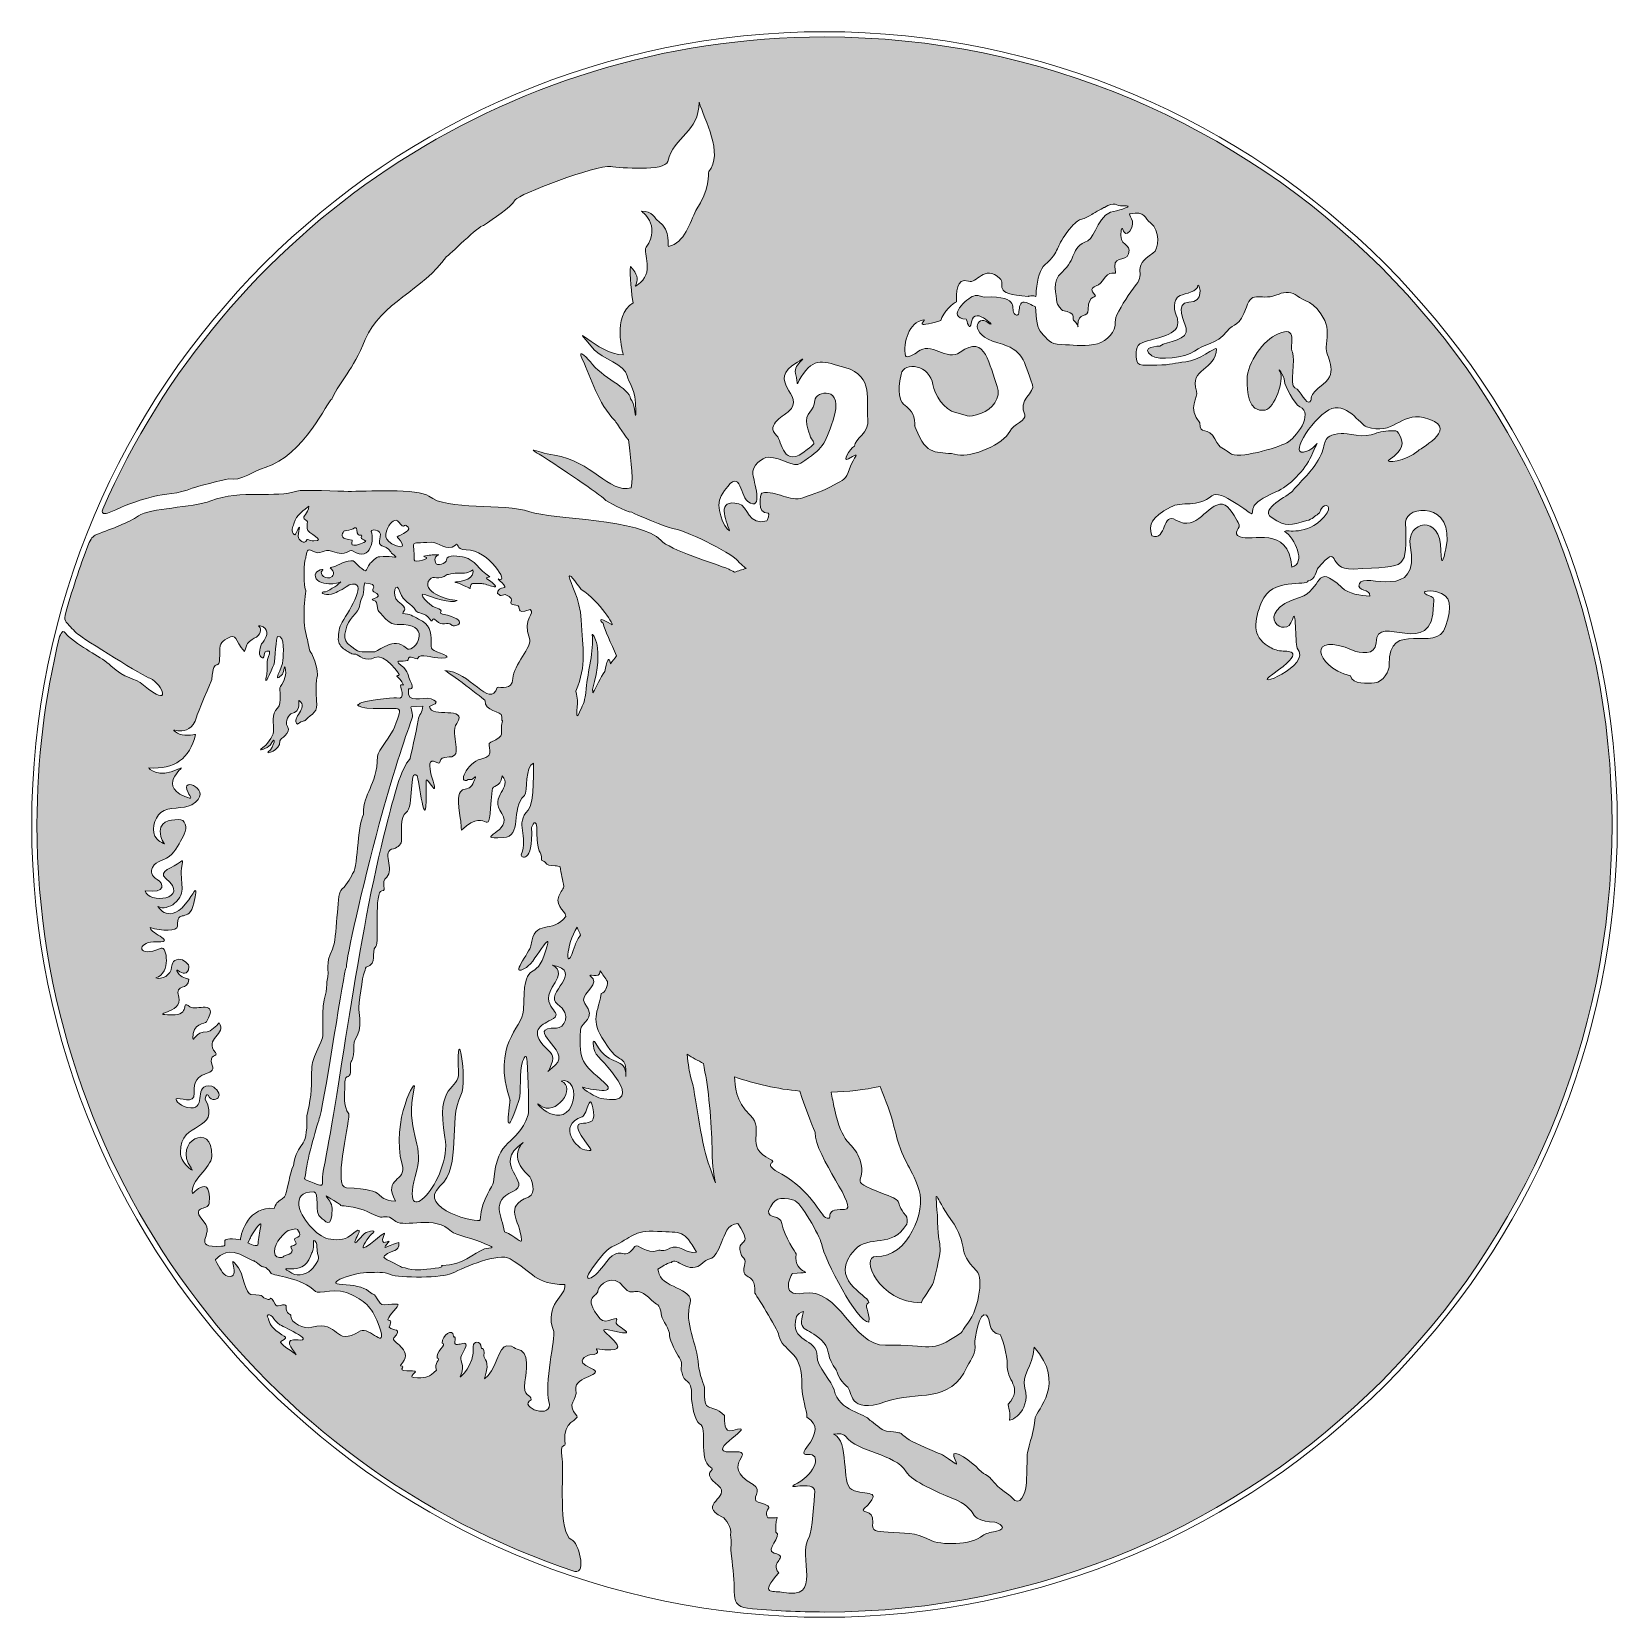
# Model space of a CAD drawing. Header units: inches. Extents: x 50 to 350, y -350 to -50.
import ezdxf

# ---------------------------------------------------------------- set-up
doc = ezdxf.new("R2010")
doc.units = ezdxf.units.IN
doc.header["$MEASUREMENT"] = 0
doc.layers.add('Layer 1', color=7, linetype='Continuous')

msp = doc.modelspace()

# ---------------------------------------------------------------- hatches: boundary and pattern name
at = {"layer": 'Layer 1', "true_color": 0x231f20}
h = msp.add_hatch(color=250, dxfattribs=at)
edge = h.paths.add_edge_path()
edge.add_spline(control_points=[(139.45, -277.04), (138.97, -274.07), (136.81, -271.23), (141, -269.45), (145.09, -267.7), (136.62, -264.48), (142.99, -260.17), (142.92, -260.14), (140.05, -262.91), (143.95, -266.36), (144.66, -266.98), (145.59, -269.84), (144.02, -270.48), (139.15, -272.46), (142.39, -274.57), (142.66, -278.65), (142.71, -279.43), (141.59, -277.91), (139.45, -277.04), (139.45, -277.04), (139.45, -277.04), (139.45, -277.04)], knot_values=[0, 0, 0, 0, 1, 1, 1, 2, 2, 2, 3, 3, 3, 4, 4, 4, 5, 5, 5, 6, 6, 6, 7, 7, 7, 7], degree=3, periodic=1)
edge = h.paths.add_edge_path()
edge.add_spline(control_points=[(210.52, -249.56), (207.53, -250.2), (204.43, -250.57), (201.27, -250.64), (201.45, -251.64), (201.65, -252.66), (201.88, -253.73), (203.36, -260.65), (205.2, -260.13), (206.32, -262.51), (209, -268.19), (203.12, -266.82), (211.31, -269.93), (215.53, -271.54), (212.91, -271.05), (215.38, -273.98), (215.66, -274.32), (215.78, -275.23), (215.56, -275.62), (212.86, -280.26), (208.35, -277.6), (205.78, -280.4), (200.5, -286.15), (208.04, -288.83), (208.42, -290.43), (207.29, -291.13), (208.61, -291.94), (208.41, -294.17), (206.15, -294.17), (200.08, -282.5), (199.42, -279.28), (199.13, -277.88), (195.43, -271.35), (194.2, -271.05), (191.34, -270.37), (190.53, -270.69), (189.41, -273.09), (189.32, -274.76), (191.58, -273.71), (191.93, -275.48), (192.45, -278.14), (194.63, -281.05), (194.61, -281.23), (193.97, -285.5), (199.45, -284.51), (193.94, -284.93), (193.89, -284.93), (191.23, -289.52), (196.02, -288.68), (202.82, -287.48), (205.27, -298.67), (211.52, -298.52), (220.41, -298.32), (219.81, -300.29), (225.83, -296.2), (226.04, -296.03), (226.59, -294.96), (226.66, -294.89), (229.12, -292.43), (230.17, -285.8), (228.77, -284.45), (224.83, -280.66), (227.49, -279.74), (223.92, -274.74), (220.77, -270.31), (220.92, -268.06), (221.36, -273.89), (221.36, -281.64), (222.92, -277.66), (220.6, -286.61), (220.38, -287.49), (218.26, -290.03), (218.33, -290.49), (210.2, -290.49), (206.62, -281.61), (209.76, -281.75), (215.89, -282.01), (219.17, -272.87), (217.93, -269.25), (216.08, -263.86), (214.88, -264.43), (213.15, -257.13), (212.63, -254.91), (211.61, -252.2), (210.52, -249.56), (210.52, -249.56), (210.52, -249.56), (210.52, -249.56)], knot_values=[0, 0, 0, 0, 1, 1, 1, 2, 2, 2, 3, 3, 3, 4, 4, 4, 5, 5, 5, 6, 6, 6, 7, 7, 7, 8, 8, 8, 9, 9, 9, 10, 10, 10, 11, 11, 11, 12, 12, 12, 13, 13, 13, 14, 14, 14, 15, 15, 15, 16, 16, 16, 17, 17, 17, 18, 18, 18, 19, 19, 19, 20, 20, 20, 21, 21, 21, 22, 22, 22, 23, 23, 23, 24, 24, 24, 25, 25, 25, 26, 26, 26, 27, 27, 27, 28, 28, 28, 29, 29, 29, 29], degree=3, periodic=1)
edge = h.paths.add_edge_path()
edge.add_spline(control_points=[(195.34, -250.44), (196.48, -254.23), (198.23, -258.2), (198.23, -258.25), (198.11, -262.81), (206.8, -272.94), (203.76, -272.84), (199.19, -272.7), (202.27, -275.14), (200.17, -274.34), (199.48, -274.09), (197.18, -269.03), (191.91, -266.19), (187.66, -263.9), (191.36, -264.15), (189.8, -263.39), (184.58, -260.85), (188.9, -257.86), (185.95, -255.02), (183.04, -252.23), (183.18, -249.47), (182.95, -247.72), (186.88, -249.12), (191.03, -250.05), (195.34, -250.44), (195.34, -250.44), (195.34, -250.44), (195.34, -250.44)], knot_values=[0, 0, 0, 0, 1, 1, 1, 2, 2, 2, 3, 3, 3, 4, 4, 4, 5, 5, 5, 6, 6, 6, 7, 7, 7, 8, 8, 8, 9, 9, 9, 9], degree=3, periodic=1)
edge = h.paths.add_edge_path()
edge.add_spline(control_points=[(177.12, -245.21), (176.06, -244.67), (175.01, -244.09), (173.99, -243.48), (174.21, -245.37), (174.45, -247.02), (174.66, -247.69), (175.77, -251.08), (176.44, -259.74), (178.01, -264.01), (180.53, -270.82), (178.74, -267.56), (178.74, -261.84), (178.74, -258.05), (178.14, -250.31), (177.38, -246.84), (177.25, -246.25), (177.17, -245.71), (177.12, -245.21), (177.12, -245.21), (177.12, -245.21), (177.12, -245.21)], knot_values=[0, 0, 0, 0, 1, 1, 1, 2, 2, 2, 3, 3, 3, 4, 4, 4, 5, 5, 5, 6, 6, 6, 7, 7, 7, 7], degree=3, periodic=1)
edge = h.paths.add_edge_path()
edge.add_spline(control_points=[(158.96, -229.7), (158.48, -229.04), (158.02, -228.37), (157.57, -227.69), (157.43, -228.7), (156.99, -228.61), (156.38, -228.55), (154.92, -228.42), (155.96, -228.72), (156.24, -229.23), (157.04, -230.66), (153.52, -232.32), (154.66, -233.84), (156.99, -236.95), (153.91, -237.2), (153.82, -238.94), (153.49, -245.09), (154.21, -245.11), (158.38, -248.87), (161.32, -251.52), (154.17, -249.71), (154.21, -249.71), (154.3, -250.11), (156.79, -251.65), (157.75, -251.84), (167.34, -253.71), (156.97, -243.81), (156.77, -243.43), (156.14, -242.2), (155.94, -239.99), (156.74, -241.46), (159.37, -246.26), (162.44, -243.65), (162.44, -247.68), (162.44, -243.22), (161.53, -245.73), (158.93, -241.93), (155.59, -237.04), (156.83, -236.56), (157.77, -232), (158.56, -231.73), (158.92, -230.74), (158.96, -229.7), (158.96, -229.7), (158.96, -229.7), (158.96, -229.7)], knot_values=[0, 0, 0, 0, 1, 1, 1, 2, 2, 2, 3, 3, 3, 4, 4, 4, 5, 5, 5, 6, 6, 6, 7, 7, 7, 8, 8, 8, 9, 9, 9, 10, 10, 10, 11, 11, 11, 12, 12, 12, 13, 13, 13, 14, 14, 14, 15, 15, 15, 15], degree=3, periodic=1)
edge = h.paths.add_edge_path()
edge.add_spline(control_points=[(153.86, -220.93), (153.4, -221.5), (153.03, -222.13), (152.81, -222.85), (150.87, -229.03), (151.03, -222.53), (153.2, -219.43), (153.41, -219.93), (153.63, -220.44), (153.86, -220.93), (153.86, -220.93), (153.86, -220.93), (153.86, -220.93)], knot_values=[0, 0, 0, 0, 1, 1, 1, 2, 2, 2, 3, 3, 3, 4, 4, 4, 4], degree=3, periodic=1)
edge = h.paths.add_edge_path()
edge.add_spline(control_points=[(150.7, -211.72), (150.42, -210.49), (150.17, -209.26), (149.97, -208), (149.71, -207.88), (149.41, -207.8), (149.05, -207.79), (146.67, -207.67), (148.04, -207.46), (146.48, -206.78), (146.48, -204.47), (145.6, -205.95), (145.6, -201.61), (145.6, -197.95), (144.56, -200.53), (144.56, -200.55), (144.92, -207.62), (142.38, -206.27), (142.61, -205.72), (144.1, -202.21), (141.3, -199.8), (143.95, -197.32), (145.13, -196.22), (144.96, -188.13), (144.96, -188.42), (143.3, -188.81), (143.87, -193.86), (143.21, -194.49), (140.49, -197.1), (142.97, -202.29), (139.18, -202.49), (133.02, -202.82), (141.4, -201.28), (138.96, -197.94), (136.42, -194.46), (141.13, -193.11), (139.02, -190.8), (138.66, -193.29), (137.19, -192.28), (137.09, -193.57), (136.25, -204.8), (136.84, -195.77), (131.29, -201.09), (131.29, -199.52), (131.08, -199.22), (130.91, -197.86), (130.12, -191.45), (132.5, -194.39), (133.47, -192.3), (134.59, -189.9), (133.56, -191.43), (133.27, -191.48), (133.03, -191.52), (132.78, -191.39), (132.6, -191.5), (130.5, -192.66), (132.32, -188.22), (134.96, -187.64), (138.23, -186.93), (135.69, -184.99), (136.86, -184.44), (140.02, -182.96), (138.35, -183.13), (139.08, -180.38), (138.85, -180.27), (138.95, -179.93), (138.95, -179.61), (138.95, -178.4), (135.53, -178.65), (135.79, -176.58), (135.81, -176.41), (128.51, -170.89), (128.19, -170.89), (132.83, -170.89), (136.64, -178.25), (138.09, -174.07), (138.7, -173.86), (140.93, -174.74), (141.01, -172.4), (141.1, -169.79), (144.8, -166.37), (144.2, -164.78), (142.76, -160.92), (145.44, -160.1), (144.28, -159.34), (141.11, -160.43), (143.07, -158.62), (141.61, -158.48), (139.28, -158.25), (142.3, -157.53), (139.56, -156.51), (137.99, -156.78), (139.14, -156.81), (138.14, -156.3), (137.99, -155.57), (138.89, -155.24), (139.2, -155.25), (140.47, -155.3), (137.66, -153.22), (138.37, -153.56), (140.45, -154.56), (136.54, -148.03), (132.19, -148.03), (130.08, -148.03), (130.95, -146.48), (130.16, -147.14), (128.5, -148.51), (126.97, -146.48), (125.59, -146.58), (120.88, -146.92), (122.56, -146.1), (122.36, -149.93), (122.33, -150.61), (125.97, -149.62), (124.32, -149.34), (123.7, -149.24), (125.74, -148.97), (125.93, -148.98), (128.37, -149.12), (125.85, -148.56), (126.37, -150.44), (126.57, -151.18), (128.5, -150.75), (128.5, -149.9), (128.5, -148.85), (131.12, -149.23), (131.83, -149.41), (133.95, -149.93), (134.42, -151.77), (136.68, -153.11), (135.96, -153.51), (135.68, -153.14), (136.61, -153.85), (139.58, -156.1), (135.92, -154.4), (135.17, -154.43), (133.27, -154.48), (133.16, -153.98), (132.96, -155.31), (132.94, -155.45), (131.52, -154.56), (130.53, -154.28), (130.01, -154.14), (129.79, -154.16), (130.73, -154.06), (133.97, -153.7), (133.49, -151.81), (133.46, -151.84), (132.36, -152.65), (131.48, -152.46), (130.14, -152.46), (129.79, -152.46), (128.74, -152.74), (128.63, -152.71), (126.9, -153.96), (126.04, -152.72), (125.3, -153.64), (123.49, -155.84), (128.56, -157.59), (130.47, -157.59), (129.46, -158.43), (125.52, -156.88), (124.35, -156.47), (122.82, -155.92), (125.18, -158.58), (126.4, -158.97), (128.52, -159.65), (126.57, -159.94), (127.75, -160.19), (133.31, -161.38), (130.07, -162.92), (129.4, -162.23), (128.73, -161.55), (127.58, -162.56), (126.6, -161.49), (125.57, -160.37), (126.07, -162.13), (125.38, -161.21), (124.26, -159.71), (123.08, -160.16), (122.75, -159.61), (121.85, -158.11), (120.17, -157.83), (119.71, -156.12), (118.98, -153.41), (117.96, -156.72), (119.32, -157.79), (121.32, -159.35), (120.35, -159.43), (120.21, -160.06), (121.6, -160.19), (122.05, -160.53), (123.2, -161.12), (125.37, -162.24), (125.59, -163.38), (125.59, -165.51), (125.59, -165.9), (125.55, -166.63), (125.81, -166.89), (126.19, -167.26), (130.61, -168.54), (127.46, -168.54), (125.92, -168.54), (123.42, -167.47), (123.07, -168.53), (122.89, -169.04), (121.25, -167.63), (121.22, -168.84), (121.21, -169.4), (117.94, -168.57), (119.88, -169.9), (121.45, -170.98), (121.17, -172.06), (121.6, -172.83), (122.66, -174.75), (121.31, -174.17), (121.28, -174.41), (120.85, -177.45), (123.98, -175.67), (125.56, -176.24), (127.34, -176.87), (126.35, -177.18), (125.28, -177.66), (125.43, -180.04), (132.66, -177.4), (130.42, -180.86), (128.99, -183.06), (131.87, -187.22), (129.01, -187.22), (126.29, -187.22), (127.97, -188.94), (126.54, -188.21), (123.45, -186.64), (127.36, -194.7), (125.9, -192.94), (124.41, -191.13), (124.64, -190.6), (124.64, -194.28), (124.64, -202.7), (123.15, -191.03), (122.94, -190.82), (121.27, -189.14), (122.4, -196.81), (120.85, -197.7), (119.64, -198.4), (120.04, -201.73), (119.96, -203.18), (119.96, -203.87), (118.78, -204.57), (118.48, -204.6), (115.97, -204.9), (118.76, -208.6), (117.16, -209.94), (115.88, -211.01), (117.39, -212.61), (116.26, -212.55), (114.75, -212.46), (115.76, -222.42), (115.12, -223.08), (114.01, -224.22), (115.68, -226.32), (113.25, -226.98), (113.2, -227.14), (112.95, -227.99), (112.88, -228.07), (112.63, -228.36), (111.81, -234.52), (111.89, -234.99), (112.7, -240.27), (110.93, -239.91), (110.97, -241.81), (111.03, -244.93), (110.31, -244.5), (110.33, -245.24), (110.48, -249.43), (109.26, -246.24), (109.26, -249.2), (109.26, -251.35), (108.84, -253.16), (110.02, -254.77), (110.02, -257.54), (106.98, -268.61), (109.55, -268.73), (118.14, -269.11), (114.14, -270.83), (118.8, -271.29), (116.39, -266.6), (121.02, -267.75), (120.08, -264.31), (117.84, -256.13), (123.04, -247.04), (122.38, -249.9), (120.53, -257.93), (124.32, -260.48), (122.87, -265.41), (118.97, -278.6), (129.65, -267.08), (128.19, -259.2), (126.27, -248.91), (130.94, -250.31), (130.78, -246.95), (130.27, -235.91), (132.62, -248.41), (131.19, -251.21), (128.72, -256.03), (131.48, -264.55), (127.24, -268.45), (122.61, -272.69), (134.79, -275.65), (134.86, -274.78), (135.18, -270.46), (137.32, -268.57), (137.39, -267.67), (138.06, -258.62), (141.72, -261.31), (143.91, -254.96), (144.11, -254.37), (143.97, -247.65), (143.74, -244.9), (143.61, -243.34), (143.33, -243.74), (142.89, -244.87), (142.21, -246.65), (142.64, -250.82), (142.24, -252.01), (138.92, -262), (140.52, -252.23), (140.51, -252.19), (137.03, -241.44), (142.7, -238.73), (143.07, -235.15), (143.07, -224.88), (145.09, -230.02), (146.89, -224.89), (149.3, -218.01), (145.44, -225.9), (143.59, -227.04), (139.97, -229.27), (144.34, -224.02), (144.46, -222.97), (145.06, -217.62), (148.5, -220.86), (151.04, -217.42), (150.95, -216.04), (148.44, -215.28), (150.2, -212.65), (150.4, -212.35), (150.57, -212.03), (150.7, -211.72), (150.7, -211.72), (150.7, -211.72), (150.7, -211.72)], knot_values=[0, 0, 0, 0, 1, 1, 1, 2, 2, 2, 3, 3, 3, 4, 4, 4, 5, 5, 5, 6, 6, 6, 7, 7, 7, 8, 8, 8, 9, 9, 9, 10, 10, 10, 11, 11, 11, 12, 12, 12, 13, 13, 13, 14, 14, 14, 15, 15, 15, 16, 16, 16, 17, 17, 17, 18, 18, 18, 19, 19, 19, 20, 20, 20, 21, 21, 21, 22, 22, 22, 23, 23, 23, 24, 24, 24, 25, 25, 25, 26, 26, 26, 27, 27, 27, 28, 28, 28, 29, 29, 29, 30, 30, 30, 31, 31, 31, 32, 32, 32, 33, 33, 33, 34, 34, 34, 35, 35, 35, 36, 36, 36, 37, 37, 37, 38, 38, 38, 39, 39, 39, 40, 40, 40, 41, 41, 41, 42, 42, 42, 43, 43, 43, 44, 44, 44, 45, 45, 45, 46, 46, 46, 47, 47, 47, 48, 48, 48, 49, 49, 49, 50, 50, 50, 51, 51, 51, 52, 52, 52, 53, 53, 53, 54, 54, 54, 55, 55, 55, 56, 56, 56, 57, 57, 57, 58, 58, 58, 59, 59, 59, 60, 60, 60, 61, 61, 61, 62, 62, 62, 63, 63, 63, 64, 64, 64, 65, 65, 65, 66, 66, 66, 67, 67, 67, 68, 68, 68, 69, 69, 69, 70, 70, 70, 71, 71, 71, 72, 72, 72, 73, 73, 73, 74, 74, 74, 75, 75, 75, 76, 76, 76, 77, 77, 77, 78, 78, 78, 79, 79, 79, 80, 80, 80, 81, 81, 81, 82, 82, 82, 83, 83, 83, 84, 84, 84, 85, 85, 85, 86, 86, 86, 87, 87, 87, 88, 88, 88, 89, 89, 89, 90, 90, 90, 91, 91, 91, 92, 92, 92, 93, 93, 93, 94, 94, 94, 95, 95, 95, 96, 96, 96, 97, 97, 97, 98, 98, 98, 99, 99, 99, 100, 100, 100, 101, 101, 101, 102, 102, 102, 103, 103, 103, 104, 104, 104, 105, 105, 105, 106, 106, 106, 107, 107, 107, 108, 108, 108, 109, 109, 109, 110, 110, 110, 111, 111, 111, 112, 112, 112, 113, 113, 113, 114, 114, 114, 115, 115, 115, 116, 116, 116, 117, 117, 117, 117], degree=3, periodic=1)
edge = h.paths.add_edge_path()
edge.add_spline(control_points=[(156.19, -175.09), (156.94, -173.77), (157.56, -172.29), (158.43, -171.04), (158.78, -169.38), (159.18, -167.69), (159.49, -169.58), (159.88, -169.07), (160.27, -168.56), (160.67, -168.07), (159.62, -165.71), (158.4, -163.27), (158.11, -161.89), (157.63, -161.64), (156.86, -160.35), (159.77, -162.19), (160.35, -162.56), (157.55, -157.86), (153.99, -155.52), (153.68, -155.32), (151.85, -152.24), (151.67, -153.1), (151.77, -154.1), (153.8, -157.28), (153.96, -161.26), (154.2, -167.02), (155.13, -169.63), (152.93, -174.75), (152.92, -174.78), (153.33, -176.51), (153.28, -177.12), (153.13, -178.94), (152.78, -180.98), (154.08, -177.82), (154.34, -177.2), (154.67, -176.81), (154.91, -174.29), (155.22, -171.04), (156.38, -167.11), (156.07, -164.05), (156.06, -163.91), (158.44, -166.15), (156.11, -174.43), (156.06, -174.61), (156.22, -174.96), (156.19, -175.09), (156.19, -175.09), (156.19, -175.09), (156.19, -175.09)], knot_values=[0, 0, 0, 0, 1, 1, 1, 2, 2, 2, 3, 3, 3, 4, 4, 4, 5, 5, 5, 6, 6, 6, 7, 7, 7, 8, 8, 8, 9, 9, 9, 10, 10, 10, 11, 11, 11, 12, 12, 12, 13, 13, 13, 14, 14, 14, 15, 15, 15, 16, 16, 16, 16], degree=3, periodic=1)
edge = h.paths.add_edge_path()
edge.add_spline(control_points=[(182.96, -152.28), (182.51, -152), (182.15, -151.79), (181.91, -151.69), (179.24, -150.6), (170.66, -148.05), (169.01, -146.21), (165.44, -142.22), (148.33, -142.23), (144.27, -140.84), (139.19, -139.11), (128.57, -140.65), (125.15, -137.88), (123.31, -136.4), (112.86, -136.98), (109.86, -136.98), (108.46, -136.98), (101.12, -136.57), (100.18, -136.91), (96.26, -138.33), (89.52, -136.58), (83.9, -138.76), (80.35, -140.13), (72.34, -140.07), (70.19, -141.61), (68.38, -142.9), (65.3, -143.96), (62.29, -145.13), (61.58, -145.4), (61.16, -145.96), (60.72, -146.98), (59.05, -151.38), (57.57, -155.88), (56.31, -160.47), (56.25, -160.96), (56.26, -161.42), (56.55, -161.73), (57.29, -162.52), (57.95, -163.35), (58.71, -163.98), (59.66, -164.75), (71.7, -172.36), (72.38, -172.31), (74.94, -173.58), (76.61, -178.22), (71.17, -173.62), (69.38, -172.11), (67.66, -172.52), (65, -170), (63.14, -168.24), (60, -166.97), (56.98, -164.41), (56.49, -164), (56.28, -163.42), (55.88, -163.51), (55.69, -163.56), (55.48, -164.04), (55.28, -164.46), (52.49, -175.85), (51, -187.75), (51, -200), (51, -265.77), (93.62, -321.58), (152.74, -341.34), (155.13, -341.72), (153.37, -335.74), (152.18, -335.32), (149.49, -334.36), (150.73, -322.31), (150.39, -320.08), (149.82, -316.21), (151.16, -318.5), (150.89, -316.63), (150.35, -312.97), (153.73, -312.59), (153.14, -311.91), (150.95, -309.36), (153.35, -309.18), (152.96, -306.93), (152.5, -304.28), (159, -304.22), (155.77, -302.88), (152.55, -301.54), (155.03, -300.4), (155.62, -300.36), (158.25, -300.2), (156.43, -299.15), (156.92, -299.22), (166.43, -300.59), (155.29, -294.76), (159.05, -295.63), (166.17, -297.26), (160.22, -295), (160.59, -294.16), (161.39, -292.34), (158.68, -294.93), (157.53, -293.51), (153.95, -289.07), (157.2, -289.38), (157.11, -288.24), (157.27, -287.07), (159.95, -284.76), (162.06, -287.51), (163.84, -289.82), (164.07, -286.66), (167.25, -289.99), (168.38, -291.17), (168.67, -290.22), (169.19, -292.96), (169.35, -293.79), (170.72, -295.56), (170.7, -296.7), (170.69, -297.74), (172.05, -300.14), (172.54, -300.9), (173.45, -302.3), (172.58, -302.81), (173, -303.57), (173.31, -306.11), (174.96, -304.28), (174.84, -308.31), (174.81, -309.3), (175.42, -312.96), (176.34, -313.37), (178.15, -314.17), (175.89, -319.89), (178.51, -321.66), (179.63, -322.42), (176.39, -322.23), (179.89, -325.09), (182.62, -327.3), (175.62, -328.67), (180.73, -331.05), (181.23, -331.29), (182.59, -333.1), (182.23, -334.37), (182.45, -335.89), (182.17, -336.8), (182.39, -338.42), (182.75, -340.95), (182.91, -343.19), (182.92, -345.17), (182.93, -346.97), (183.29, -347.99), (185.45, -348.29), (190.24, -348.76), (195.09, -349), (200, -349), (282.29, -349), (349, -282.29), (349, -200), (349, -117.71), (282.29, -51), (200, -51), (138.92, -51), (86.43, -87.76), (63.43, -140.36), (63.02, -141.57), (64.28, -141.16), (64.94, -140.87), (67.73, -139.64), (69.15, -138.98), (73.04, -137.91), (75.1, -137.35), (77.75, -137.52), (80.37, -136.38), (81.12, -136.06), (86.1, -134.85), (87.32, -134.58), (89.35, -135.21), (92.48, -132.9), (94.16, -132.43), (101.44, -130.36), (106.11, -119.67), (106.76, -119.51), (108.61, -115.64), (110.59, -114.39), (113.11, -108.22), (115.94, -101.3), (124.13, -98.88), (128.47, -92.54), (128.79, -92.53), (134.76, -86.48), (135.51, -86.67), (137.36, -85.29), (140.54, -83.47), (141.5, -81.81), (142.08, -80.81), (156.78, -75.17), (159.58, -75.52), (161.24, -75.73), (169.87, -76.46), (170.34, -74.55), (171.52, -69.73), (176.27, -69.06), (176.27, -63.35), (177.31, -66.69), (180.91, -73.02), (178.13, -76.48), (177.94, -76.71), (178.44, -79.99), (175.66, -83.8), (174.57, -86.12), (173.51, -89.95), (170.5, -90.63), (170.22, -90.69), (171.07, -87.58), (168.63, -85.91), (167.86, -85.38), (167.49, -83.93), (165.32, -83.93), (165.31, -83.9), (169.21, -86.53), (166.27, -90.78), (165.48, -91.92), (168.08, -95.62), (164.57, -97.93), (163.21, -98.83), (166.03, -97.17), (163.31, -94.45), (163.06, -95.69), (163.53, -100), (163.8, -101.28), (159.68, -103.93), (161.95, -110.86), (161.9, -111.15), (157.18, -111.15), (150.7, -103.58), (156.45, -110.17), (157.85, -111.77), (162.31, -113), (162.66, -115.08), (162.88, -116.35), (164.31, -117.36), (164.31, -121.79), (164.31, -124.51), (164.08, -119.81), (163.31, -119.49), (163.14, -117.43), (157.75, -115.37), (155.71, -112.46), (155.68, -112.42), (152.94, -109.36), (154.18, -111.96), (155.9, -115.59), (157.09, -120.26), (160.37, -123.63), (160.58, -123.85), (162.81, -127.2), (162.91, -127.23), (163.13, -129.43), (163.94, -134.28), (163.41, -136.33), (159.23, -137.4), (155.9, -131.15), (148.93, -130.11), (145.01, -129.53), (142.87, -127.98), (147.42, -130.82), (148.98, -131.8), (157.74, -137.66), (158.39, -138.47), (158.68, -138.83), (162.52, -140.91), (163.55, -140.91), (163.98, -141.26), (170.46, -143.88), (171.06, -143.95), (173.33, -144.2), (181.99, -148.29), (183.66, -150.19), (184.07, -150.65), (184.58, -151.11), (185.15, -151.55), (184.41, -151.78), (183.68, -152.02), (182.96, -152.28), (182.96, -152.28), (182.96, -152.28), (182.96, -152.28)], knot_values=[0, 0, 0, 0, 1, 1, 1, 2, 2, 2, 3, 3, 3, 4, 4, 4, 5, 5, 5, 6, 6, 6, 7, 7, 7, 8, 8, 8, 9, 9, 9, 10, 10, 10, 11, 11, 11, 12, 12, 12, 13, 13, 13, 14, 14, 14, 15, 15, 15, 16, 16, 16, 17, 17, 17, 18, 18, 18, 19, 19, 19, 20, 20, 20, 21, 21, 21, 22, 22, 22, 23, 23, 23, 24, 24, 24, 25, 25, 25, 26, 26, 26, 27, 27, 27, 28, 28, 28, 29, 29, 29, 30, 30, 30, 31, 31, 31, 32, 32, 32, 33, 33, 33, 34, 34, 34, 35, 35, 35, 36, 36, 36, 37, 37, 37, 38, 38, 38, 39, 39, 39, 40, 40, 40, 41, 41, 41, 42, 42, 42, 43, 43, 43, 44, 44, 44, 45, 45, 45, 46, 46, 46, 47, 47, 47, 48, 48, 48, 49, 49, 49, 50, 50, 50, 51, 51, 51, 52, 52, 52, 53, 53, 53, 54, 54, 54, 55, 55, 55, 56, 56, 56, 57, 57, 57, 58, 58, 58, 59, 59, 59, 60, 60, 60, 61, 61, 61, 62, 62, 62, 63, 63, 63, 64, 64, 64, 65, 65, 65, 66, 66, 66, 67, 67, 67, 68, 68, 68, 69, 69, 69, 70, 70, 70, 71, 71, 71, 72, 72, 72, 73, 73, 73, 74, 74, 74, 75, 75, 75, 76, 76, 76, 77, 77, 77, 78, 78, 78, 79, 79, 79, 80, 80, 80, 81, 81, 81, 82, 82, 82, 83, 83, 83, 84, 84, 84, 85, 85, 85, 86, 86, 86, 87, 87, 87, 88, 88, 88, 89, 89, 89, 90, 90, 90, 91, 91, 91, 92, 92, 92, 93, 93, 93, 93], degree=3, periodic=1)
edge = h.paths.add_edge_path()
edge.add_spline(control_points=[(94.52, -293.01), (95.17, -292.17), (95.75, -293.75), (96.95, -294.64), (97.02, -294.69), (103.86, -297.85), (100.41, -297.52), (97.45, -297.23), (99.17, -299.04), (100.05, -300.36), (99.88, -299.98), (96.48, -298.11), (97.16, -297.79), (99.25, -296.79), (97.24, -297.03), (95.55, -295.13), (94.82, -294.3), (94.8, -293.2), (94.52, -293.01), (94.52, -293.01), (94.52, -293.01), (94.52, -293.01)], knot_values=[0, 0, 0, 0, 1, 1, 1, 2, 2, 2, 3, 3, 3, 4, 4, 4, 5, 5, 5, 6, 6, 6, 7, 7, 7, 7], degree=3, periodic=1)
edge = h.paths.add_edge_path()
edge.add_spline(control_points=[(90.92, -279.14), (91.66, -277.8), (91.14, -278.26), (92.43, -276.48), (94.31, -273.89), (92.77, -277.46), (92.86, -279.27), (92.9, -280.23), (90.97, -279.21), (90.92, -279.14), (90.92, -279.14), (90.92, -279.14), (90.92, -279.14)], knot_values=[0, 0, 0, 0, 1, 1, 1, 2, 2, 2, 3, 3, 3, 4, 4, 4, 4], degree=3, periodic=1)
edge = h.paths.add_edge_path()
edge.add_spline(control_points=[(155.02, -261.64), (153.04, -261.51), (149.36, -256.95), (154.13, -255.3), (155.18, -254.93), (155.59, -249.78), (156.32, -254.37), (157.05, -258.98), (149.72, -253.33), (155.58, -261.17), (156.06, -261.81), (155.79, -261.69), (155.02, -261.64), (155.02, -261.64), (155.02, -261.64), (155.02, -261.64)], knot_values=[0, 0, 0, 0, 1, 1, 1, 2, 2, 2, 3, 3, 3, 4, 4, 4, 5, 5, 5, 5], degree=3, periodic=1)
edge = h.paths.add_edge_path()
edge.add_spline(control_points=[(150.15, -248.56), (151.89, -247.84), (153.33, -250.53), (152.13, -253.15), (149.83, -258.18), (144.03, -251.38), (146.21, -253.16), (149.04, -255.47), (153.33, -249.64), (150.15, -248.56), (150.15, -248.56), (150.15, -248.56), (150.15, -248.56)], knot_values=[0, 0, 0, 0, 1, 1, 1, 2, 2, 2, 3, 3, 3, 4, 4, 4, 4], degree=3, periodic=1)
edge = h.paths.add_edge_path()
edge.add_spline(control_points=[(149.03, -229.87), (150.76, -227.45), (148.45, -226.6), (148.48, -226.6), (154.89, -227.76), (146.73, -232.06), (149.47, -233.97), (152.49, -236.07), (150.53, -238.56), (149.32, -238.53), (142.8, -238.38), (152.2, -242.83), (149.12, -245.47), (146.96, -247.32), (147.83, -246.64), (147.97, -246.32), (149.07, -243.7), (148.64, -243.71), (147.31, -242.33), (144.14, -239.02), (146.18, -238.03), (148.26, -236.98), (151.43, -235.37), (145.36, -235), (149.03, -229.87), (149.03, -229.87), (149.03, -229.87), (149.03, -229.87)], knot_values=[0, 0, 0, 0, 1, 1, 1, 2, 2, 2, 3, 3, 3, 4, 4, 4, 5, 5, 5, 6, 6, 6, 7, 7, 7, 8, 8, 8, 9, 9, 9, 9], degree=3, periodic=1)
edge = h.paths.add_edge_path()
edge.add_spline(control_points=[(201.71, -315.34), (201.94, -315.43), (203.46, -315.02), (203.99, -315.74), (206.33, -318.95), (213.32, -318.91), (215.44, -322.48), (216.52, -324.3), (221.68, -326.47), (223.98, -327.39), (230.06, -329.82), (226.2, -331.58), (232.23, -332.03), (232.69, -332.07), (235.15, -333.27), (232.34, -333.74), (231.37, -333.91), (230.45, -334.15), (229.98, -334.53), (227.7, -336.4), (221.92, -336.41), (219.92, -335.36), (217.09, -333.87), (215.15, -334.12), (212.02, -333.88), (209.7, -333.7), (208.98, -333.92), (209.12, -332.09), (209.33, -329.27), (206.48, -330.45), (207.53, -329.41), (211.4, -325.6), (207.71, -327.14), (205.16, -325.85), (203.03, -324.77), (204.83, -316.51), (201.71, -315.34), (201.71, -315.34), (201.71, -315.34), (201.71, -315.34)], knot_values=[0, 0, 0, 0, 1, 1, 1, 2, 2, 2, 3, 3, 3, 4, 4, 4, 5, 5, 5, 6, 6, 6, 7, 7, 7, 8, 8, 8, 9, 9, 9, 10, 10, 10, 11, 11, 11, 12, 12, 12, 13, 13, 13, 13], degree=3, periodic=1)
edge = h.paths.add_edge_path()
edge.add_spline(control_points=[(208.61, -312.74), (207.81, -311.4), (202.68, -311.05), (201.83, -306.99), (201.53, -305.51), (198.45, -302.47), (198.59, -300.63), (198.85, -297.13), (193.13, -298.13), (194.72, -293.1), (194.82, -292.77), (195.54, -292.17), (196.02, -292.13), (194.67, -296.55), (197.2, -294.84), (199.95, -298.12), (201, -299.38), (200.4, -300.88), (202.2, -303.19), (202.41, -303.45), (202.72, -305.17), (204.19, -306.25), (205.4, -307.15), (204.36, -311.75), (211.58, -309.2), (217.62, -307.08), (223.76, -309.75), (227.01, -302.58), (227.79, -300.86), (228.75, -300.22), (228.45, -298.21), (228.35, -297.51), (229.28, -291.77), (230.65, -292.86), (231.53, -293.56), (230.75, -296.15), (233.25, -296.52), (233.47, -296.55), (234.67, -300.83), (234.56, -302.04), (234.28, -305.25), (237.72, -306.35), (234.76, -309.7), (234.72, -309.75), (235.28, -312.03), (235.03, -312.52), (234.63, -313.28), (239.16, -311.28), (237.92, -306.65), (237.19, -303.94), (239.37, -302.93), (239.68, -298.92), (245.81, -305.73), (240.05, -310.97), (239.88, -312.21), (239.42, -315.54), (239.46, -314.72), (238.38, -318.91), (238.37, -318.93), (238.22, -324.35), (238.17, -325.03), (238.07, -326.35), (237.03, -329.44), (235.45, -327.35), (234.94, -326.68), (233.3, -326.12), (231.55, -323.85), (230.82, -322.91), (230.33, -323.38), (228.62, -321.39), (228.51, -321.25), (223.89, -317.56), (224.48, -319.56), (225.04, -321.52), (225.93, -321.58), (222.35, -319.29), (222.02, -319.08), (218.17, -317.59), (216.61, -316.73), (213.16, -314.81), (216.03, -315.27), (211.76, -314.8), (210.72, -314.68), (209.35, -313.06), (208.61, -312.74), (208.61, -312.74), (208.61, -312.74), (208.61, -312.74)], knot_values=[0, 0, 0, 0, 1, 1, 1, 2, 2, 2, 3, 3, 3, 4, 4, 4, 5, 5, 5, 6, 6, 6, 7, 7, 7, 8, 8, 8, 9, 9, 9, 10, 10, 10, 11, 11, 11, 12, 12, 12, 13, 13, 13, 14, 14, 14, 15, 15, 15, 16, 16, 16, 17, 17, 17, 18, 18, 18, 19, 19, 19, 20, 20, 20, 21, 21, 21, 22, 22, 22, 23, 23, 23, 24, 24, 24, 25, 25, 25, 26, 26, 26, 27, 27, 27, 28, 28, 28, 29, 29, 29, 29], degree=3, periodic=1)
edge = h.paths.add_edge_path()
edge.add_spline(control_points=[(96.08, -281.48), (95.47, -279.8), (97.24, -277.69), (98.52, -276.84), (98.61, -276.78), (100.1, -276.34), (100.29, -276.6), (101.82, -278.66), (99.01, -277.66), (99.9, -278.98), (100.47, -279.82), (98.72, -279.52), (99.08, -280.09), (99.95, -281.5), (97.75, -281.24), (97.5, -281.87), (97.5, -281.88), (96.3, -282.11), (96.08, -281.48), (96.08, -281.48), (96.08, -281.48), (96.08, -281.48)], knot_values=[0, 0, 0, 0, 1, 1, 1, 2, 2, 2, 3, 3, 3, 4, 4, 4, 5, 5, 5, 6, 6, 6, 7, 7, 7, 7], degree=3, periodic=1)
edge = h.paths.add_edge_path()
edge.add_spline(control_points=[(102.75, -281.65), (103.04, -280.72), (103.31, -280.98), (103.31, -279.5), (103.31, -279.38), (103.3, -278.73), (103.32, -278.68), (103.7, -278.6), (103.98, -279.42), (103.97, -279.8), (103.91, -282.31), (105.06, -281.36), (103.24, -283.87), (102.42, -285.02), (100.45, -285.68), (99.2, -284.89), (95.69, -282.69), (101.37, -285.98), (102.75, -281.65), (102.75, -281.65), (102.75, -281.65), (102.75, -281.65)], knot_values=[0, 0, 0, 0, 1, 1, 1, 2, 2, 2, 3, 3, 3, 4, 4, 4, 5, 5, 5, 6, 6, 6, 7, 7, 7, 7], degree=3, periodic=1)
edge = h.paths.add_edge_path()
edge.add_spline(control_points=[(314.76, -156.88), (312.15, -155.9), (314.11, -155.56), (315.85, -155.98), (318.59, -156.65), (318.79, -158.66), (317.52, -162.55), (315.79, -167.87), (306.57, -160.85), (306.85, -169.76), (306.89, -170.96), (305.77, -173.05), (304.06, -173.19), (302.78, -173.29), (299.96, -173.53), (299.5, -171.89), (292.48, -169.94), (291.45, -163.28), (300.04, -167.07), (301.13, -167.55), (304.36, -168.14), (304.36, -165.61), (304.36, -159.48), (315.23, -169.36), (315.23, -158.39), (315.23, -157.35), (315.59, -157.2), (314.76, -156.88), (314.76, -156.88), (314.76, -156.88), (314.76, -156.88)], knot_values=[0, 0, 0, 0, 1, 1, 1, 2, 2, 2, 3, 3, 3, 4, 4, 4, 5, 5, 5, 6, 6, 6, 7, 7, 7, 8, 8, 8, 9, 9, 9, 10, 10, 10, 10], degree=3, periodic=1)
edge = h.paths.add_edge_path()
edge.add_spline(control_points=[(289.43, -166.64), (292.55, -169.96), (280.17, -174.78), (284.82, -171.53), (291.13, -167.11), (288.1, -167.25), (286.44, -167.17), (285.55, -167.13), (284.71, -166.71), (283.95, -166.26), (280.84, -164.37), (281.29, -161.46), (282.69, -157.91), (284.57, -153.14), (291.29, -155.01), (291.52, -153.89), (292.87, -153.72), (293.07, -151.83), (293.42, -151.43), (297.81, -146.33), (294.8, -151.93), (300, -151.66), (310.76, -151.1), (309.96, -151.95), (309.96, -142.77), (309.96, -139.56), (319.43, -138.77), (317.56, -147.86), (317.12, -150), (316.63, -151.41), (316.63, -148.17), (316.63, -141.01), (310.03, -142.78), (310.84, -147.12), (312.91, -158.16), (302.13, -152.13), (301.2, -154.4), (300.55, -155.98), (303.45, -155.35), (303.16, -156.77), (301.49, -156.77), (299.11, -156.31), (297.91, -155.19), (292.53, -150.16), (294.41, -155.62), (289.9, -157.02), (280.49, -159.94), (287.45, -165.31), (288.53, -161.2), (289.23, -158.54), (289.06, -165.41), (289.43, -166.64), (289.43, -166.64), (289.43, -166.64), (289.43, -166.64)], knot_values=[0, 0, 0, 0, 1, 1, 1, 2, 2, 2, 3, 3, 3, 4, 4, 4, 5, 5, 5, 6, 6, 6, 7, 7, 7, 8, 8, 8, 9, 9, 9, 10, 10, 10, 11, 11, 11, 12, 12, 12, 13, 13, 13, 14, 14, 14, 15, 15, 15, 16, 16, 16, 17, 17, 17, 18, 18, 18, 18], degree=3, periodic=1)
edge = h.paths.add_edge_path()
edge.add_spline(control_points=[(261.91, -145.41), (261.3, -143.05), (261.74, -142.05), (265.48, -139.93), (267.56, -138.76), (270.62, -140.12), (273.29, -137.82), (274.92, -136.4), (280.63, -141.39), (280.8, -141.21), (281.44, -140.57), (279.85, -139.45), (285.42, -137.08), (287.94, -136), (290.96, -132.88), (292.05, -130.35), (293.89, -126.1), (293.49, -128.5), (291.25, -129.39), (287.47, -130.91), (292.01, -123.46), (295.41, -121.56), (298.62, -119.76), (301.38, -124.35), (302.55, -124.76), (307.75, -126.54), (308.97, -121.96), (313.35, -123.01), (320.62, -124.74), (313.06, -128.61), (312.31, -129.29), (310.06, -131.32), (305.77, -131.72), (306.82, -131.01), (309.8, -129.02), (309.45, -127.65), (308.96, -126.65), (308.38, -125.48), (308.4, -125.53), (307.63, -125.5), (306.47, -125.45), (304.8, -125.72), (304.23, -126.01), (302.21, -127.04), (298.74, -125.91), (297.75, -126.01), (293.67, -126.46), (295.24, -127.79), (293.72, -130.5), (291.92, -133.7), (290.69, -134.34), (288.54, -136.92), (287.79, -137.82), (282.27, -140.33), (284.53, -141.87), (287.62, -143.96), (288.12, -143.3), (291.29, -142.51), (292.33, -142.25), (292.78, -141.61), (293.43, -141.24), (293.8, -141.05), (293.76, -140.62), (294.01, -140.19), (294.59, -139.16), (296.5, -139.58), (294.52, -141.8), (291.16, -145.56), (287.44, -144.1), (287.03, -144.56), (289.02, -145.67), (291.18, -150.67), (288.42, -151.31), (287.79, -143.27), (280.67, -146.49), (278.63, -145.6), (276.88, -144.84), (279.09, -143.98), (278.3, -142.89), (277.83, -142.23), (276.57, -139.51), (275.33, -139.4), (272.34, -139.13), (270.53, -144.87), (266.5, -142.39), (263.8, -140.74), (264.84, -146.4), (261.91, -145.41), (261.91, -145.41), (261.91, -145.41), (261.91, -145.41)], knot_values=[0, 0, 0, 0, 1, 1, 1, 2, 2, 2, 3, 3, 3, 4, 4, 4, 5, 5, 5, 6, 6, 6, 7, 7, 7, 8, 8, 8, 9, 9, 9, 10, 10, 10, 11, 11, 11, 12, 12, 12, 13, 13, 13, 14, 14, 14, 15, 15, 15, 16, 16, 16, 17, 17, 17, 18, 18, 18, 19, 19, 19, 20, 20, 20, 21, 21, 21, 22, 22, 22, 23, 23, 23, 24, 24, 24, 25, 25, 25, 26, 26, 26, 27, 27, 27, 28, 28, 28, 29, 29, 29, 30, 30, 30, 30], degree=3, periodic=1)
edge = h.paths.add_edge_path()
edge.add_spline(control_points=[(189.32, -141.1), (189.71, -141.06), (189.23, -142.49), (189.1, -142.54), (185.66, -143.62), (185.43, -139.68), (183.81, -139.31), (179.45, -138.33), (181.31, -142.37), (182.04, -144.42), (180.9, -143.84), (179.25, -139.75), (180.43, -137.84), (184.27, -131.61), (183.79, -137.59), (185.5, -138.86), (188.6, -141.18), (186.55, -134.64), (186.45, -133.78), (186.25, -132.11), (188.16, -130.52), (189.37, -130.52), (191.99, -130.52), (194.11, -132.62), (195.52, -131.66), (199.87, -128.68), (199.96, -128.35), (201.61, -123.5), (203.93, -116.73), (198.23, -118.01), (198.16, -119.8), (198.08, -121.77), (196.2, -122.12), (196.65, -124.36), (197.56, -128.86), (199.12, -127.07), (196.74, -129.06), (192.07, -132.99), (191.98, -127.34), (190.96, -126.44), (188.6, -124.34), (192.76, -122.32), (193.22, -121.89), (196.68, -118.64), (188.52, -116.25), (194.88, -112.51), (197.57, -110.93), (194.01, -112.92), (194.5, -114.64), (195.15, -116.96), (194.41, -117.28), (195.6, -115.33), (197.99, -111.39), (199.97, -112.43), (203.83, -113.53), (209.61, -115.17), (207.7, -119.91), (208.21, -123.32), (208.59, -125.87), (205.68, -127.04), (205.68, -128.39), (204.69, -128.91), (203.31, -131.57), (204.51, -130.84), (207.2, -129.2), (205.49, -130.39), (204.74, -132.73), (204.08, -134.82), (203.51, -134.8), (201.84, -135.74), (199.55, -137.03), (198.21, -137.37), (195.93, -138.19), (193.43, -139.08), (190.99, -136.7), (188.15, -137.29), (187.89, -137.34), (187.1, -141.3), (189.32, -141.1), (189.32, -141.1), (189.32, -141.1), (189.32, -141.1)], knot_values=[0, 0, 0, 0, 1, 1, 1, 2, 2, 2, 3, 3, 3, 4, 4, 4, 5, 5, 5, 6, 6, 6, 7, 7, 7, 8, 8, 8, 9, 9, 9, 10, 10, 10, 11, 11, 11, 12, 12, 12, 13, 13, 13, 14, 14, 14, 15, 15, 15, 16, 16, 16, 17, 17, 17, 18, 18, 18, 19, 19, 19, 20, 20, 20, 21, 21, 21, 22, 22, 22, 23, 23, 23, 24, 24, 24, 25, 25, 25, 26, 26, 26, 27, 27, 27, 27], degree=3, periodic=1)
edge = h.paths.add_edge_path()
edge.add_spline(control_points=[(215.33, -111.34), (214.86, -108.92), (215.92, -104.84), (218.8, -104.51), (219.3, -104.69), (216.38, -106.27), (221.98, -104.66), (222.47, -103.08), (224.38, -101.18), (225, -101.1), (225, -99.67), (224.78, -96.34), (227.27, -97.23), (228.75, -97.76), (230.23, -93.97), (233.2, -96.68), (234.44, -97.82), (231.38, -99.7), (238.55, -100.08), (238.56, -100.08), (238.91, -99.99), (239.28, -99.98), (240.24, -99.97), (239.94, -100.58), (240.07, -99.01), (240.26, -96.67), (240.81, -94.92), (241.71, -94.1), (244.76, -91.32), (243.58, -90.94), (245.85, -88.02), (248.53, -84.57), (248.01, -86.23), (250.57, -84.56), (251.18, -84.17), (252.93, -83.25), (252.96, -83.23), (254.9, -81.98), (255.24, -83.03), (256.4, -82.95), (259.24, -82.77), (255.36, -83.89), (255.23, -83.89), (251.86, -84), (251.21, -88.99), (249.82, -89.54), (246.38, -90.93), (247.81, -92.97), (244.95, -95.47), (242.79, -97.36), (244.02, -99.75), (243.93, -101.17), (243.9, -101.58), (245.03, -102.69), (245.04, -102.78), (247.78, -103.18), (246.74, -104.12), (247.14, -104.58), (248.38, -106), (247.89, -105.97), (247.91, -105.59), (248.02, -102.84), (249.9, -104.31), (249.9, -102.55), (249.9, -99.47), (251.75, -100.46), (251.16, -99.77), (249.57, -97.93), (251.83, -98.55), (252.59, -97.16), (253.93, -94.74), (255.21, -96.22), (255.04, -95.47), (254.27, -92.1), (256.95, -93.74), (257.55, -92.01), (258.28, -89.94), (255.44, -90.81), (256.16, -87.53), (256.47, -86.15), (256.48, -89.36), (257.75, -87.71), (259.21, -85.81), (257.25, -84.53), (257.78, -84.43), (260.78, -83.87), (260.51, -85.29), (261.7, -86.19), (263.49, -87.53), (263.38, -91.11), (262.12, -91.92), (257.93, -94.6), (260.85, -95.54), (259, -97.84), (257.54, -99.63), (256.32, -101.62), (255.31, -103.58), (254.88, -104.43), (255.11, -104.53), (254.98, -105.58), (254.75, -107.5), (252.73, -108.9), (250.95, -109.19), (248.57, -109.58), (246.99, -109.21), (244.8, -109.2), (242.51, -109.18), (242.23, -108.08), (241.06, -106.98), (240.33, -106.31), (239.98, -104.29), (239.95, -102.04), (239.63, -101.9), (239.2, -101.7), (238.65, -101.42), (235.89, -99.99), (237.51, -104.59), (236.07, -103.49), (234.87, -102.59), (237.54, -99.96), (230.25, -100.2), (229.45, -100.22), (229.15, -99.66), (228.18, -100.01), (227.09, -100.41), (222.73, -104.06), (226.83, -104.42), (226.92, -104.43), (227.44, -107.24), (227.83, -104.88), (228.38, -101.54), (233.26, -106.79), (230.88, -104.99), (228.89, -103.49), (226.99, -107.24), (232.8, -108.87), (237.79, -110.26), (237.58, -112.13), (239.37, -116.8), (239.91, -118.21), (236.46, -119.76), (237.88, -122.5), (238.39, -123.48), (235.67, -124.28), (235.04, -125.63), (233.93, -127.98), (227.91, -130.67), (225.17, -130.03), (221.94, -129.27), (219.63, -130.65), (217.65, -125.98), (216.58, -123.44), (217.33, -125.69), (217.01, -123.48), (216.47, -119.76), (212.97, -122), (214.48, -114.84), (215.05, -112.18), (220.06, -113.13), (220.5, -116.78), (220.73, -118.65), (222.73, -121.62), (224.79, -122.05), (227.13, -122.53), (226.75, -123.24), (229.71, -122.19), (231.63, -121.51), (233.53, -119.24), (232.67, -117.1), (231.15, -113.32), (230.63, -107.01), (225.68, -110.64), (223.12, -112.51), (220.14, -108.4), (217.61, -110.59), (217.13, -111), (215.44, -111.88), (215.33, -111.34), (215.33, -111.34), (215.33, -111.34), (215.33, -111.34)], knot_values=[0, 0, 0, 0, 1, 1, 1, 2, 2, 2, 3, 3, 3, 4, 4, 4, 5, 5, 5, 6, 6, 6, 7, 7, 7, 8, 8, 8, 9, 9, 9, 10, 10, 10, 11, 11, 11, 12, 12, 12, 13, 13, 13, 14, 14, 14, 15, 15, 15, 16, 16, 16, 17, 17, 17, 18, 18, 18, 19, 19, 19, 20, 20, 20, 21, 21, 21, 22, 22, 22, 23, 23, 23, 24, 24, 24, 25, 25, 25, 26, 26, 26, 27, 27, 27, 28, 28, 28, 29, 29, 29, 30, 30, 30, 31, 31, 31, 32, 32, 32, 33, 33, 33, 34, 34, 34, 35, 35, 35, 36, 36, 36, 37, 37, 37, 38, 38, 38, 39, 39, 39, 40, 40, 40, 41, 41, 41, 42, 42, 42, 43, 43, 43, 44, 44, 44, 45, 45, 45, 46, 46, 46, 47, 47, 47, 48, 48, 48, 49, 49, 49, 50, 50, 50, 51, 51, 51, 52, 52, 52, 53, 53, 53, 54, 54, 54, 55, 55, 55, 56, 56, 56, 57, 57, 57, 58, 58, 58, 59, 59, 59, 60, 60, 60, 60], degree=3, periodic=1)
edge = h.paths.add_edge_path()
edge.add_spline(control_points=[(271.02, -123.98), (268.57, -121.18), (270.78, -119.17), (270.38, -118.01), (268.87, -113.69), (274.16, -114.03), (274.16, -110.02), (274.16, -109.5), (270.59, -112.3), (268.37, -112.48), (266.2, -112.65), (265.67, -113.07), (262.9, -113.07), (259.69, -113.07), (258.82, -113.64), (259, -110.57), (259.02, -110.18), (259.15, -109.33), (259.66, -109.05), (261.71, -107.92), (266.88, -107.85), (266.88, -105.01), (266.88, -104.8), (266.74, -104.32), (266.74, -104.1), (266.08, -103.04), (265.8, -100.58), (267.29, -99.93), (268.31, -99.49), (270.65, -99.2), (270.65, -97.96), (271.05, -97.98), (271.86, -101.12), (268.94, -101.19), (266.22, -101.25), (268.16, -104.96), (268.44, -106.08), (269.03, -108.45), (264.88, -108.49), (263.43, -109.48), (263.42, -109.49), (259.5, -109.55), (261.92, -111.35), (263.07, -112.2), (268.3, -111.73), (269.99, -110.42), (271.72, -109.09), (274.17, -109.17), (276.13, -106.73), (277.55, -104.96), (278.59, -105.98), (279.82, -102.11), (280.91, -98.65), (282.69, -101.18), (286.02, -99.63), (287.07, -99.14), (288.53, -99.27), (289.45, -99.95), (290.5, -100.99), (292.78, -100.86), (294.64, -104.61), (295.42, -106.2), (295.07, -108.09), (294.92, -109.66), (294.75, -111.41), (297.42, -114.31), (294.35, -116.7), (291.22, -119.13), (292.48, -119.37), (291.84, -120.03), (291.21, -120.68), (290.09, -117.87), (289, -117.36), (287.92, -116.85), (289.21, -112.03), (288.53, -110.63), (287.87, -109.28), (289.76, -105.53), (285.84, -107.14), (283.08, -108.27), (279.96, -112.62), (279.96, -115.78), (279.96, -117.91), (280.03, -122.22), (283.39, -121.59), (285.11, -121.26), (287.05, -115.88), (286.19, -114.37), (285.52, -113.19), (286.95, -114.92), (287.03, -116.15), (287.08, -116.85), (288.87, -120.48), (289.91, -120.95), (292.7, -122.22), (289.1, -126.98), (287.49, -127.78), (285.65, -128.69), (278.24, -131.04), (276.66, -129.71), (275.33, -128.59), (274.97, -129.17), (273.88, -127.04), (272.63, -124.58), (270.9, -126.53), (271.02, -123.98), (271.02, -123.98), (271.02, -123.98), (271.02, -123.98)], knot_values=[0, 0, 0, 0, 1, 1, 1, 2, 2, 2, 3, 3, 3, 4, 4, 4, 5, 5, 5, 6, 6, 6, 7, 7, 7, 8, 8, 8, 9, 9, 9, 10, 10, 10, 11, 11, 11, 12, 12, 12, 13, 13, 13, 14, 14, 14, 15, 15, 15, 16, 16, 16, 17, 17, 17, 18, 18, 18, 19, 19, 19, 20, 20, 20, 21, 21, 21, 22, 22, 22, 23, 23, 23, 24, 24, 24, 25, 25, 25, 26, 26, 26, 27, 27, 27, 28, 28, 28, 29, 29, 29, 30, 30, 30, 31, 31, 31, 32, 32, 32, 33, 33, 33, 34, 34, 34, 35, 35, 35, 36, 36, 36, 36], degree=3, periodic=1)
edge = h.paths.add_edge_path()
edge.add_spline(control_points=[(112.8, -198.11), (111.53, -200.21), (111.7, -209.06), (110.67, -209.28), (110.45, -210.22), (109.22, -211.78), (108.47, -212.51), (107.72, -213.24), (107.85, -221.61), (106.9, -223.57), (105.37, -226.72), (106.48, -227.01), (105.84, -229.77), (105.86, -230.08), (105.72, -231.8), (105.59, -232.15), (104.66, -234.64), (105.3, -239.74), (105.05, -240.34), (103.05, -245.02), (102.93, -244.19), (102.93, -249.24), (102.93, -251.68), (102.04, -255.2), (102.04, -255.23), (102.27, -262.07), (100.27, -259.47), (99.51, -264.59), (98.96, -265.27), (98.3, -269.97), (97.81, -270.42), (96.49, -271.65), (96.44, -271.15), (95.89, -272.64), (91.1, -272.22), (89.65, -277.04), (89.48, -278.59), (84.51, -277.8), (87.77, -279.72), (85.94, -279.81), (79.81, -280.11), (84.73, -277.59), (82.64, -275.24), (79.75, -272), (83.43, -273.1), (83.56, -271.69), (83.93, -267.85), (82.51, -268.34), (81.58, -268.87), (81.19, -269.09), (80.54, -269.74), (80.42, -269.8), (79.83, -267.43), (84, -265), (84.07, -262.76), (84.28, -256.02), (76.6, -260), (80.14, -264.98), (80.65, -265.71), (80.14, -265.36), (79.53, -264.76), (78.53, -263.78), (78.17, -263.02), (78.14, -262.02), (77.98, -255.86), (85.9, -258.33), (82.85, -251.96), (82.99, -251.05), (83.25, -251.01), (83.36, -251.22), (84.09, -252.61), (85.21, -251.89), (85.37, -251.55), (85.81, -250.6), (84.4, -249.56), (84.06, -249.51), (80.36, -248.98), (83.22, -253.73), (80.09, -253.63), (78.22, -253.57), (77.07, -252.1), (77.34, -251.88), (77.82, -251.5), (80.91, -253.17), (80.73, -250.81), (80.37, -246.02), (85.08, -247.95), (84.14, -245.53), (83.32, -243.4), (85.47, -243.92), (84.78, -243.16), (82.44, -240.55), (87.09, -239.63), (85.44, -237.55), (84.98, -238.01), (83.92, -239.22), (83.19, -239.2), (80.96, -239.13), (80.54, -241.22), (80.49, -240.49), (80.31, -237.52), (82.81, -237.77), (83.08, -237.31), (85.57, -232.94), (81, -235.36), (79.9, -234.49), (78.01, -233), (80.26, -236.19), (76.47, -236.04), (71.66, -235.86), (78.74, -235.79), (77.81, -232.65), (77, -229.92), (79.73, -231.56), (79.73, -229.3), (79.36, -229.04), (78.3, -229.13), (77.65, -227.99), (77, -226.85), (78.21, -228.3), (78.93, -228.15), (79.32, -228.06), (79.7, -227.78), (79.75, -226.95), (79.78, -226.54), (79.09, -225.72), (78.17, -225.54), (76.91, -225.3), (76.48, -226.38), (76.46, -226.97), (76.39, -228.48), (74.55, -229.47), (73.49, -229.02), (76.46, -228.16), (75.52, -222.95), (74.49, -223.4), (69.76, -225.45), (70.02, -222.17), (73.03, -222.23), (78.09, -222.33), (72.41, -220.74), (72.41, -219.5), (74.47, -220.2), (77.65, -220.22), (77.59, -219.24), (77.39, -215.74), (79.78, -218.89), (80.66, -214.87), (81.5, -211.03), (80.86, -212.57), (79.71, -214.23), (76.15, -219.36), (73.86, -215.48), (73.87, -215.49), (74.71, -216.1), (76.26, -215.55), (76.98, -214.95), (79.59, -212.74), (77.82, -211.31), (78.44, -207.58), (78.56, -206.85), (78.67, -206.6), (78.13, -207.07), (76.88, -208.18), (73.66, -208.76), (75.38, -210.2), (80.21, -214.24), (71.9, -215.12), (71.48, -212.52), (75.53, -213.13), (75, -211.1), (73.73, -210.39), (72.55, -209.73), (72.47, -208.88), (72.84, -208.16), (73.67, -206.58), (75.18, -207.04), (76.51, -205.61), (77.57, -204.48), (78.36, -202.81), (78.86, -201.85), (79.54, -200.52), (79.08, -198.97), (77.72, -199.06), (76.18, -199.16), (73.78, -199.26), (74.44, -202.3), (74.67, -203.37), (75.48, -203.86), (74.96, -203.62), (74.44, -203.37), (74.03, -203.1), (73.72, -202.79), (72.4, -201.47), (73.17, -198.76), (74.45, -197.74), (75.97, -196.53), (78.65, -197.16), (80.27, -196.25), (84.86, -193.66), (77.78, -190.52), (79.58, -193.96), (80.01, -194.8), (80.74, -195.42), (78.96, -194.69), (73.29, -192.4), (80.02, -188.42), (77.84, -189.46), (73.72, -191.42), (72.12, -189.31), (72.14, -189.31), (77.11, -189.5), (79.82, -187.67), (81.02, -182.95), (80.7, -183.03), (78.52, -183.36), (77.56, -182.7), (75.09, -181.02), (79.99, -184.26), (81.16, -179.71), (81.3, -179.16), (84.05, -172.65), (84.06, -172.58), (84.5, -167.7), (85.57, -171.63), (85.57, -168), (85.57, -165.8), (85.66, -165.57), (86.99, -164.81), (88.92, -163.71), (88.35, -165.08), (90.25, -167.28), (90.3, -167.22), (90.61, -166.27), (90.63, -166.17), (90.72, -165.68), (91.6, -164.96), (92.12, -164.75), (93.39, -164.24), (93.51, -162.93), (93.09, -162.61), (92.48, -162.16), (93.76, -162.6), (93.77, -162.61), (94.97, -163.35), (94.44, -164.68), (93.71, -165.54), (93.12, -166.24), (92.9, -167.91), (93.33, -168.28), (94.43, -169.23), (93.36, -166.8), (95, -167.22), (95.13, -167.76), (94.53, -168.67), (94.55, -169.23), (94.61, -171.5), (94.45, -171.51), (94.32, -172.44), (94.09, -174.06), (95.85, -169.62), (95.86, -169.61), (96.06, -168.86), (96.23, -164.48), (96.53, -164.42), (98.07, -164.14), (97.53, -167.92), (97.53, -168.93), (97.53, -170.36), (95.26, -173.62), (97.31, -171.69), (97.63, -171.65), (97.82, -169.6), (97.97, -170.32), (98.23, -171.6), (97.88, -172.89), (97.06, -173.89), (96.67, -174.37), (97.56, -176.92), (96.48, -178), (95.38, -179.11), (95.76, -180.93), (95.76, -182.43), (95.76, -183.37), (94.28, -185.1), (93.72, -185.45), (92.26, -186.36), (94.76, -185.6), (95.12, -184.96), (96.44, -182.6), (95.88, -185.37), (94.76, -186.28), (94.17, -186.76), (97.01, -186.12), (96.96, -184.18), (96.95, -183.77), (99.19, -182.71), (98.39, -181.48), (97.71, -180.43), (98.9, -179.08), (99.05, -179.05), (101.17, -178.67), (100.35, -176.42), (100.59, -176.57), (102.63, -177.9), (98.84, -179.87), (100.32, -181.04), (101.26, -180.19), (101.6, -180.54), (101.83, -180.28), (102.99, -178.96), (104.34, -178.73), (103.86, -176.58), (103.86, -175.63), (103.73, -172.58), (104.05, -171.88), (104.29, -171.38), (103.36, -168.15), (102.97, -167.74), (102.43, -167.17), (102.32, -165.45), (102.08, -164.66), (101.6, -163.13), (101.52, -161.52), (101.52, -159.9), (101.52, -158.78), (101.89, -155.95), (101.87, -155.72), (101.46, -155.51), (101.46, -149.72), (101.85, -149.58), (101.93, -149.12), (102.01, -147.66), (102.73, -148.08), (104.99, -149.39), (105.02, -147.62), (106.88, -148.34), (109.61, -149.4), (110.02, -147.8), (110.7, -148.23), (114.52, -150.64), (114.64, -145.3), (114.33, -144.86), (113.66, -143.95), (116.42, -144.03), (115.96, -145.57), (115.19, -148.12), (116.86, -146.61), (117.93, -148.44), (118.27, -149.01), (119.81, -149.69), (118.19, -149.36), (117.44, -149.2), (116.77, -149.27), (115.87, -149.33), (114.98, -149.39), (114.49, -150.26), (114.06, -150.57), (113.95, -150.64), (113.77, -150.99), (113.59, -151.32), (113.14, -152.18), (113.18, -152.14), (112.44, -151.59), (111.95, -151.22), (111.43, -150.67), (111.1, -150.3), (110.48, -149.62), (108.27, -150.77), (107.5, -151.1), (106.29, -151.62), (106.24, -151.11), (106.96, -151.99), (107.25, -152.36), (107.01, -152.94), (106.84, -153.07), (105.69, -153.95), (104.35, -152.53), (104.91, -152.06), (105.78, -151.32), (103.64, -151.97), (103.64, -152.75), (103.54, -153.93), (104.91, -154.37), (106.22, -154.44), (107.29, -154.5), (108.32, -154.31), (108.48, -154.08), (108.43, -154.1), (107.84, -154.78), (107.33, -155.01), (106.69, -155.3), (106.24, -155.94), (105.22, -156), (104.35, -156.05), (105.83, -156.91), (107.3, -156.26), (108, -155.95), (109.46, -155.12), (110.04, -154.65), (113.97, -153.6), (110.18, -159.31), (108.75, -161.7), (108.11, -162.75), (108.04, -163.62), (108, -164.99), (107.98, -165.57), (108.51, -166.51), (109.22, -166.91), (110.31, -167.52), (109.98, -167.65), (111.3, -167.8), (111.89, -167.87), (113.15, -169.43), (114.93, -168.39), (116.64, -167.39), (119.99, -171.8), (119.48, -171.8), (118.44, -171.8), (119.58, -171.97), (120.31, -173.51), (120.76, -173.56), (119.81, -173.6), (119.81, -173.6), (119.43, -173.61), (121.14, -176.55), (119.01, -176.06), (118.27, -175.89), (112.45, -176.72), (112.13, -177.06), (111.96, -177.23), (111.71, -177.33), (111.62, -177.44), (111.78, -177.65), (113.17, -177.97), (113.4, -177.99), (120.28, -178.47), (120.41, -176.73), (118.65, -181.56), (118.17, -182.87), (115.48, -186.14), (115.45, -187.09), (115.3, -193.15), (112.64, -193.66), (112.8, -198.11), (112.8, -198.11), (112.8, -198.11), (112.8, -198.11)], knot_values=[0, 0, 0, 0, 1, 1, 1, 2, 2, 2, 3, 3, 3, 4, 4, 4, 5, 5, 5, 6, 6, 6, 7, 7, 7, 8, 8, 8, 9, 9, 9, 10, 10, 10, 11, 11, 11, 12, 12, 12, 13, 13, 13, 14, 14, 14, 15, 15, 15, 16, 16, 16, 17, 17, 17, 18, 18, 18, 19, 19, 19, 20, 20, 20, 21, 21, 21, 22, 22, 22, 23, 23, 23, 24, 24, 24, 25, 25, 25, 26, 26, 26, 27, 27, 27, 28, 28, 28, 29, 29, 29, 30, 30, 30, 31, 31, 31, 32, 32, 32, 33, 33, 33, 34, 34, 34, 35, 35, 35, 36, 36, 36, 37, 37, 37, 38, 38, 38, 39, 39, 39, 40, 40, 40, 41, 41, 41, 42, 42, 42, 43, 43, 43, 44, 44, 44, 45, 45, 45, 46, 46, 46, 47, 47, 47, 48, 48, 48, 49, 49, 49, 50, 50, 50, 51, 51, 51, 52, 52, 52, 53, 53, 53, 54, 54, 54, 55, 55, 55, 56, 56, 56, 57, 57, 57, 58, 58, 58, 59, 59, 59, 60, 60, 60, 61, 61, 61, 62, 62, 62, 63, 63, 63, 64, 64, 64, 65, 65, 65, 66, 66, 66, 67, 67, 67, 68, 68, 68, 69, 69, 69, 70, 70, 70, 71, 71, 71, 72, 72, 72, 73, 73, 73, 74, 74, 74, 75, 75, 75, 76, 76, 76, 77, 77, 77, 78, 78, 78, 79, 79, 79, 80, 80, 80, 81, 81, 81, 82, 82, 82, 83, 83, 83, 84, 84, 84, 85, 85, 85, 86, 86, 86, 87, 87, 87, 88, 88, 88, 89, 89, 89, 90, 90, 90, 91, 91, 91, 92, 92, 92, 93, 93, 93, 94, 94, 94, 95, 95, 95, 96, 96, 96, 97, 97, 97, 98, 98, 98, 99, 99, 99, 100, 100, 100, 101, 101, 101, 102, 102, 102, 103, 103, 103, 104, 104, 104, 105, 105, 105, 106, 106, 106, 107, 107, 107, 108, 108, 108, 109, 109, 109, 110, 110, 110, 111, 111, 111, 112, 112, 112, 113, 113, 113, 114, 114, 114, 115, 115, 115, 116, 116, 116, 117, 117, 117, 118, 118, 118, 119, 119, 119, 120, 120, 120, 121, 121, 121, 122, 122, 122, 123, 123, 123, 124, 124, 124, 125, 125, 125, 126, 126, 126, 127, 127, 127, 128, 128, 128, 129, 129, 129, 130, 130, 130, 131, 131, 131, 132, 132, 132, 133, 133, 133, 134, 134, 134, 135, 135, 135, 136, 136, 136, 137, 137, 137, 138, 138, 138, 139, 139, 139, 140, 140, 140, 141, 141, 141, 142, 142, 142, 143, 143, 143, 144, 144, 144, 145, 145, 145, 146, 146, 146, 147, 147, 147, 148, 148, 148, 149, 149, 149, 149], degree=3, periodic=1)
edge = h.paths.add_edge_path()
edge.add_spline(control_points=[(113.04, -154.3), (113.04, -154.3), (113.22, -154.37), (113.22, -154.37), (115.92, -154.51), (113.97, -155.56), (114.75, -155.97), (116.66, -156.98), (114.6, -157.11), (114.4, -157.49), (114.82, -157.73), (115.32, -157.58), (115.39, -158.56), (115.48, -159.85), (115.73, -159.68), (116.31, -160.37), (118.39, -162.83), (118.78, -161.85), (121.25, -162.28), (125.46, -163), (122.12, -167.88), (120.89, -166.65), (118.5, -164.27), (115.55, -167.36), (114.77, -167.34), (111.82, -167.25), (112.13, -167.76), (109.78, -165.76), (108.53, -164.7), (109.73, -161.74), (110.69, -160.74), (112.52, -158.83), (111.86, -158.39), (112.36, -157.46), (112.98, -156.3), (112.73, -154.6), (113.04, -154.3), (113.04, -154.3), (113.04, -154.3), (113.04, -154.3)], knot_values=[0, 0, 0, 0, 1, 1, 1, 2, 2, 2, 3, 3, 3, 4, 4, 4, 5, 5, 5, 6, 6, 6, 7, 7, 7, 8, 8, 8, 9, 9, 9, 10, 10, 10, 11, 11, 11, 12, 12, 12, 13, 13, 13, 13], degree=3, periodic=1)
edge = h.paths.add_edge_path()
edge.add_spline(control_points=[(117.6, -143.48), (117.85, -143.02), (118.77, -141.83), (119.49, -142.79), (120.58, -144.23), (120.31, -143.17), (120.83, -143.42), (122.42, -144.2), (119.79, -145.21), (119.12, -145.56), (119.12, -145.61), (121.58, -148.13), (119.02, -147.26), (116.32, -146.35), (116.88, -144.87), (117.6, -143.48), (117.6, -143.48), (117.6, -143.48), (117.6, -143.48)], knot_values=[0, 0, 0, 0, 1, 1, 1, 2, 2, 2, 3, 3, 3, 4, 4, 4, 5, 5, 5, 6, 6, 6, 6], degree=3, periodic=1)
edge = h.paths.add_edge_path()
edge.add_spline(control_points=[(102.44, -139.77), (102.35, -141.25), (101.07, -141.68), (101.58, -142.15), (102.07, -142.6), (102.24, -142.4), (102.14, -143.09), (102.11, -143.3), (102.09, -143.59), (102.09, -144.02), (102.09, -144.85), (105.92, -146.32), (103.37, -146.32), (102.89, -146.32), (102.59, -146.25), (102.41, -146.17), (101.93, -145.96), (102.07, -146.07), (102.03, -146.17), (101.72, -147.11), (100.37, -146.24), (100.44, -145.44), (100.55, -144.2), (101.04, -142.71), (100.06, -144.8), (99.83, -145.29), (99.71, -145.25), (99.49, -144.95), (98.92, -144.17), (99.58, -143.47), (99.68, -142.9), (99.93, -141.51), (101.74, -140.42), (102.44, -139.77), (102.44, -139.77), (102.44, -139.77), (102.44, -139.77)], knot_values=[0, 0, 0, 0, 1, 1, 1, 2, 2, 2, 3, 3, 3, 4, 4, 4, 5, 5, 5, 6, 6, 6, 7, 7, 7, 8, 8, 8, 9, 9, 9, 10, 10, 10, 11, 11, 11, 12, 12, 12, 12], degree=3, periodic=1)
edge = h.paths.add_edge_path()
edge.add_spline(control_points=[(111.08, -143.88), (111.12, -143.84), (111.51, -143.84), (111.53, -144.22), (111.61, -146.23), (112.73, -144.52), (112.36, -145.73), (112.2, -146.27), (114.42, -146.15), (112.22, -146.91), (109.71, -147.78), (110.81, -146.19), (110.65, -146.18), (108.45, -146.02), (108.63, -145.3), (108.9, -144.74), (109.12, -144.27), (109.18, -144.45), (109.58, -144.4), (110.1, -144.33), (110.89, -144.11), (111.08, -143.88), (111.08, -143.88), (111.08, -143.88), (111.08, -143.88)], knot_values=[0, 0, 0, 0, 1, 1, 1, 2, 2, 2, 3, 3, 3, 4, 4, 4, 5, 5, 5, 6, 6, 6, 7, 7, 7, 8, 8, 8, 8], degree=3, periodic=1)
edge = h.paths.add_edge_path()
edge.add_spline(control_points=[(121.6, -187.51), (119.76, -189.55), (118.61, -194.45), (117.04, -200.45), (111.92, -219.93), (107.65, -254.06), (105.27, -264.93), (104.46, -268.61), (106.26, -268.97), (102.13, -267.34), (101.3, -267.02), (101.74, -267.11), (101.86, -265.86), (102.14, -262.93), (104.14, -256.62), (104.5, -255.3), (105.68, -250.99), (108.98, -227.79), (109.53, -226.99), (109.53, -225.18), (112.51, -211.99), (115.77, -199.89), (118.07, -191.35), (120.61, -183.46), (121.95, -179.99), (122.29, -179.11), (121.59, -177.94), (121.79, -177.72), (121.79, -177.72), (123.98, -177.59), (123.98, -177.59), (123.98, -178.84), (123.25, -179.19), (123.1, -180.26), (122.75, -182.81), (121.73, -186.7), (121.6, -187.51), (121.6, -187.51), (121.6, -187.51), (121.6, -187.51)], knot_values=[0, 0, 0, 0, 1, 1, 1, 2, 2, 2, 3, 3, 3, 4, 4, 4, 5, 5, 5, 6, 6, 6, 7, 7, 7, 8, 8, 8, 9, 9, 9, 10, 10, 10, 11, 11, 11, 12, 12, 12, 13, 13, 13, 13], degree=3, periodic=1)
edge = h.paths.add_edge_path()
edge.add_spline(control_points=[(100.53, -271.97), (100.71, -274.21), (103.97, -277.99), (106.08, -278.39), (107.48, -278.65), (109.14, -278.75), (110.29, -277.76), (113.29, -275.17), (111.32, -278.39), (111.3, -278.43), (110.57, -280.53), (112.71, -277.36), (113.25, -277.19), (116, -276.34), (114.21, -277.49), (113.85, -277.99), (111.38, -281.4), (113.4, -279.9), (115.05, -278.61), (116.14, -277.76), (117.08, -276.74), (116.65, -277.75), (115.54, -280.32), (118.3, -278.19), (117.47, -279.1), (115.55, -281.19), (118.36, -279.05), (119.49, -279.12), (119.49, -281.12), (118.36, -280.18), (116.77, -281.59), (116.33, -281.99), (117.11, -282.32), (117.68, -282.58), (120.48, -283.85), (119.27, -283.62), (121.24, -284.04), (123.29, -284.49), (123.8, -284.22), (126.36, -283.96), (128.55, -283.74), (127.06, -283.4), (127.74, -283.42), (131.39, -283.51), (133.71, -281), (135.65, -280.3), (136.03, -280.17), (137.09, -280.14), (137.12, -280), (137.16, -279.8), (136.03, -279.47), (135.6, -279.26), (134.03, -278.46), (130.01, -277.62), (129.43, -277.02), (126.33, -273.79), (120.5, -276.35), (118.91, -275.09), (116.82, -273.44), (116.7, -274.69), (115.6, -274.2), (113.29, -273.17), (112.62, -272.64), (109.87, -272.26), (107.35, -271.92), (109.21, -272.39), (107.87, -271.57), (103.65, -269), (106.83, -270.73), (106.83, -272.62), (106.83, -277.06), (105.37, -274.77), (104.69, -274.38), (103.39, -273.64), (104.54, -269.48), (103.38, -269.48), (100.88, -269.48), (100.43, -270.75), (100.53, -271.97), (100.53, -271.97), (100.53, -271.97), (100.53, -271.97)], knot_values=[0, 0, 0, 0, 1, 1, 1, 2, 2, 2, 3, 3, 3, 4, 4, 4, 5, 5, 5, 6, 6, 6, 7, 7, 7, 8, 8, 8, 9, 9, 9, 10, 10, 10, 11, 11, 11, 12, 12, 12, 13, 13, 13, 14, 14, 14, 15, 15, 15, 16, 16, 16, 17, 17, 17, 18, 18, 18, 19, 19, 19, 20, 20, 20, 21, 21, 21, 22, 22, 22, 23, 23, 23, 24, 24, 24, 25, 25, 25, 26, 26, 26, 27, 27, 27, 27], degree=3, periodic=1)
edge = h.paths.add_edge_path()
edge.add_spline(control_points=[(85.01, -282.1), (85.74, -281.65), (86.92, -279.74), (90.66, -281.91), (92.59, -283.03), (91.58, -282.07), (93.36, -283.5), (93.91, -283.94), (94.04, -283.2), (95.33, -284.95), (95.63, -285.36), (101.17, -285.73), (103.67, -288.37), (104.19, -288.93), (107.89, -287.46), (110.6, -288.96), (113.26, -290.43), (114.49, -291.33), (115.78, -295.09), (117.43, -299.89), (113.82, -294.86), (112.23, -295.83), (106.93, -299.04), (108.4, -293.62), (103.01, -295.13), (101.53, -295.55), (98.99, -294.29), (99.05, -293.05), (99.07, -292.37), (98.05, -292.97), (98.13, -291.07), (98.14, -290.78), (97.59, -290.86), (97.09, -290.98), (96.32, -291.16), (96.26, -291.05), (96.08, -290.75), (94.96, -288.8), (95.32, -290.04), (94.74, -289.89), (92.91, -289.4), (94.63, -288.97), (91.45, -288.94), (90.56, -288.94), (89.82, -284.77), (89.14, -283.87), (86.41, -280.3), (90.04, -286.18), (87.06, -285.47), (86.14, -285.25), (85.39, -283.61), (84.93, -282.71), (84.8, -282.46), (84.57, -282.37), (85.01, -282.1), (85.01, -282.1), (85.01, -282.1), (85.01, -282.1)], knot_values=[0, 0, 0, 0, 1, 1, 1, 2, 2, 2, 3, 3, 3, 4, 4, 4, 5, 5, 5, 6, 6, 6, 7, 7, 7, 8, 8, 8, 9, 9, 9, 10, 10, 10, 11, 11, 11, 12, 12, 12, 13, 13, 13, 14, 14, 14, 15, 15, 15, 16, 16, 16, 17, 17, 17, 18, 18, 18, 19, 19, 19, 19], degree=3, periodic=1)
edge = h.paths.add_edge_path()
edge.add_spline(control_points=[(129.57, -284.91), (131.94, -283.76), (138.3, -280.91), (140.5, -282.19), (144.87, -284.74), (145.28, -287.03), (150.85, -287.03), (151.31, -289.26), (146.8, -290.66), (148.77, -295.95), (149.08, -296.78), (146.99, -306.2), (147.85, -309.15), (148.9, -312.78), (141.84, -310.26), (144.48, -308.83), (144.48, -307.63), (142.83, -308.54), (143.31, -305.44), (143.58, -303.65), (144.34, -299.51), (141.83, -299.29), (141.3, -299.25), (141.37, -298.62), (139.91, -298.62), (138.41, -298.62), (137.77, -303.53), (135.67, -304.9), (136.86, -300.99), (135.49, -301.4), (135.56, -300.52), (135.73, -298.5), (135.07, -299.52), (135.06, -298.96), (135.03, -297.61), (133.44, -297.76), (133.53, -298.74), (133.83, -302.41), (130.97, -304.7), (131.04, -304.53), (132.28, -302.02), (130.71, -301.38), (131.29, -300.45), (133.9, -296.2), (129.89, -299.48), (130.05, -297.96), (130.25, -296.15), (129.85, -297.43), (129.81, -296.84), (129.67, -295.04), (127.58, -296.74), (127.69, -298.12), (128.62, -298.32), (126.39, -299.88), (126.71, -300.91), (127.55, -301.11), (125.99, -301.97), (126.56, -303.26), (125.12, -304.56), (124.82, -304.7), (123.02, -304.7), (120.17, -304.7), (123.97, -303.29), (122.04, -303.38), (118.38, -303.56), (121.14, -302.43), (119.8, -302.4), (119.86, -302.17), (119.99, -302.02), (120.14, -301.84), (122.23, -299.22), (117.81, -297.94), (118.53, -297.15), (120.33, -295.19), (118.28, -295.9), (117.64, -295.09), (118.86, -292.34), (115.48, -295.63), (119.16, -291.23), (120.14, -290.06), (116.47, -291.43), (115.91, -290.57), (114.19, -287.89), (115.19, -289.55), (113.72, -288.28), (112.83, -287.5), (110.62, -287.1), (108.84, -287.04), (106.81, -286.98), (107.38, -286.41), (108.82, -285.83), (110.53, -285.15), (112.63, -284.75), (113.8, -284.75), (115.2, -284.75), (116.58, -284.59), (117.84, -285.15), (119.44, -285.85), (128.08, -285.77), (129.4, -284.93), (129.4, -284.93), (129.57, -284.91), (129.57, -284.91), (129.57, -284.91), (129.57, -284.91), (129.57, -284.91)], knot_values=[0, 0, 0, 0, 1, 1, 1, 2, 2, 2, 3, 3, 3, 4, 4, 4, 5, 5, 5, 6, 6, 6, 7, 7, 7, 8, 8, 8, 9, 9, 9, 10, 10, 10, 11, 11, 11, 12, 12, 12, 13, 13, 13, 14, 14, 14, 15, 15, 15, 16, 16, 16, 17, 17, 17, 18, 18, 18, 19, 19, 19, 20, 20, 20, 21, 21, 21, 22, 22, 22, 23, 23, 23, 24, 24, 24, 25, 25, 25, 26, 26, 26, 27, 27, 27, 28, 28, 28, 29, 29, 29, 30, 30, 30, 31, 31, 31, 32, 32, 32, 33, 33, 33, 34, 34, 34, 35, 35, 35, 35], degree=3, periodic=1)
edge = h.paths.add_edge_path()
edge.add_spline(control_points=[(175.79, -280.89), (173.93, -281.44), (172.41, -279.21), (170.76, -280.19), (169.42, -281), (169.09, -280.36), (168.44, -280.62), (166.41, -281.46), (164.62, -279.15), (164.12, -279.86), (161.7, -283.26), (161.67, -278.64), (158.2, -283.48), (156.21, -286.25), (154.14, -286.7), (155.77, -284.36), (156.52, -283.29), (158.59, -280.42), (159.74, -279.92), (163.77, -278.14), (163.66, -276.74), (168.39, -276.98), (173.13, -277.23), (173.32, -276.71), (175.79, -280.89), (175.79, -280.89), (175.79, -280.89), (175.79, -280.89)], knot_values=[0, 0, 0, 0, 1, 1, 1, 2, 2, 2, 3, 3, 3, 4, 4, 4, 5, 5, 5, 6, 6, 6, 7, 7, 7, 8, 8, 8, 9, 9, 9, 9], degree=3, periodic=1)
edge = h.paths.add_edge_path()
edge.add_spline(control_points=[(181.08, -311.8), (178.18, -309.09), (177.13, -312.01), (177.31, -306.59), (177.31, -306.57), (176.26, -303.63), (176.17, -302.33), (175.89, -298.13), (173.42, -294.36), (174.58, -290.58), (175.45, -287.74), (168.81, -287.65), (168.62, -284.55), (168.62, -284.55), (168.44, -284.13), (168.44, -284.13), (169.4, -283.66), (169.96, -283.04), (171.03, -282.89), (171.88, -281.53), (174.31, -285.59), (177.05, -282.9), (178.48, -281.51), (178.81, -283.29), (180.6, -278.89), (181.06, -277.75), (181.67, -275.51), (183.63, -275.51), (187.01, -280.55), (182.82, -277.85), (184.31, -281.53), (184.43, -281.84), (185.06, -282.21), (185.02, -282.66), (183.82, -287.11), (187.03, -283.94), (186.83, -288.65), (186.83, -288.72), (191.06, -295.18), (191.38, -296.74), (192, -299.67), (195.7, -299.52), (195.7, -305.2), (195.7, -309.26), (196.68, -310.54), (196.68, -312.13), (201.29, -314.99), (193.73, -319.48), (196.85, -319.19), (199.47, -318.94), (198.4, -322.72), (194.88, -324.61), (191.66, -326.32), (198.16, -323.82), (198.16, -326.18), (198.16, -327.41), (197.54, -334.14), (197.17, -334.68), (194.51, -338.56), (200.2, -346.97), (191.84, -345.25), (190.19, -344.91), (187.6, -345.9), (191.37, -341.56), (189.42, -339.5), (193.62, -338.64), (190.47, -337.86), (188.5, -337.38), (192.2, -334.6), (190.77, -333.87), (190.6, -330.03), (192.17, -331.44), (189.28, -331.17), (188.09, -329.03), (191.48, -329.53), (187.43, -328.19), (185.92, -327.69), (188.4, -325.94), (186.52, -324.89), (179.53, -321.02), (188.22, -318.44), (182.23, -318.69), (176.75, -318.93), (188.32, -312.95), (182.68, -314.63), (180.89, -315.17), (181.08, -312.97), (181.08, -311.8)], knot_values=[0, 0, 0, 0, 1, 1, 1, 2, 2, 2, 3, 3, 3, 4, 4, 4, 5, 5, 5, 6, 6, 6, 7, 7, 7, 8, 8, 8, 9, 9, 9, 10, 10, 10, 11, 11, 11, 12, 12, 12, 13, 13, 13, 14, 14, 14, 15, 15, 15, 16, 16, 16, 17, 17, 17, 18, 18, 18, 19, 19, 19, 20, 20, 20, 21, 21, 21, 22, 22, 22, 23, 23, 23, 24, 24, 24, 25, 25, 25, 26, 26, 26, 27, 27, 27, 28, 28, 28, 29, 29, 29, 29], degree=3, periodic=1)

# ---------------------------------------------------------------- linework, layer by layer
at = {"layer": 'Layer 1', "lineweight": 0}
for points, knots in [([(350, -200), (350, -282.84), (282.84, -350), (200, -350), (117.16, -350), (50, -282.84), (50, -200), (50, -117.16), (117.16, -50), (200, -50), (282.84, -50), (350, -117.16), (350, -200)], [0, 0, 0, 0, 1, 1, 1, 2, 2, 2, 3, 3, 3, 4, 4, 4, 4]), ([(182.96, -152.28), (182.51, -152), (182.15, -151.79), (181.91, -151.69), (179.24, -150.6), (170.66, -148.05), (169.01, -146.21), (165.44, -142.22), (148.33, -142.23), (144.27, -140.84), (139.19, -139.11), (128.57, -140.65), (125.15, -137.88), (123.31, -136.4), (112.86, -136.98), (109.86, -136.98), (108.46, -136.98), (101.12, -136.57), (100.18, -136.91), (96.26, -138.33), (89.52, -136.58), (83.9, -138.76), (80.35, -140.13), (72.34, -140.07), (70.19, -141.61), (68.38, -142.9), (65.3, -143.96), (62.29, -145.13), (61.58, -145.4), (61.16, -145.96), (60.72, -146.98), (59.05, -151.38), (57.57, -155.88), (56.31, -160.47), (56.25, -160.96), (56.26, -161.42), (56.55, -161.73), (57.29, -162.52), (57.95, -163.35), (58.71, -163.98), (59.66, -164.75), (71.7, -172.36), (72.38, -172.31), (74.94, -173.58), (76.61, -178.22), (71.17, -173.62), (69.38, -172.11), (67.66, -172.52), (65, -170), (63.14, -168.24), (60, -166.97), (56.98, -164.41), (56.49, -164), (56.28, -163.42), (55.88, -163.51), (55.69, -163.56), (55.48, -164.04), (55.28, -164.46), (52.49, -175.85), (51, -187.75), (51, -200), (51, -265.77), (93.62, -321.58), (152.74, -341.34), (155.13, -341.72), (153.37, -335.74), (152.18, -335.32), (149.49, -334.36), (150.73, -322.31), (150.39, -320.08), (149.82, -316.21), (151.16, -318.5), (150.89, -316.63), (150.35, -312.97), (153.73, -312.59), (153.14, -311.91), (150.95, -309.36), (153.35, -309.18), (152.96, -306.93), (152.5, -304.28), (159, -304.22), (155.77, -302.88), (152.55, -301.54), (155.03, -300.4), (155.62, -300.36), (158.25, -300.2), (156.43, -299.15), (156.92, -299.22), (166.43, -300.59), (155.29, -294.76), (159.05, -295.63), (166.17, -297.26), (160.22, -295), (160.59, -294.16), (161.39, -292.34), (158.68, -294.93), (157.53, -293.51), (153.95, -289.07), (157.2, -289.38), (157.11, -288.24), (157.27, -287.07), (159.95, -284.76), (162.06, -287.51), (163.84, -289.82), (164.07, -286.66), (167.25, -289.99), (168.38, -291.17), (168.67, -290.22), (169.19, -292.96), (169.35, -293.79), (170.72, -295.56), (170.7, -296.7), (170.69, -297.74), (172.05, -300.14), (172.54, -300.9), (173.45, -302.3), (172.58, -302.81), (173, -303.57), (173.31, -306.11), (174.96, -304.28), (174.84, -308.31), (174.81, -309.3), (175.42, -312.96), (176.34, -313.37), (178.15, -314.17), (175.89, -319.89), (178.51, -321.66), (179.63, -322.42), (176.39, -322.23), (179.89, -325.09), (182.62, -327.3), (175.62, -328.67), (180.73, -331.05), (181.23, -331.29), (182.59, -333.1), (182.23, -334.37), (182.45, -335.89), (182.17, -336.8), (182.39, -338.42), (182.75, -340.95), (182.91, -343.19), (182.92, -345.17), (182.93, -346.97), (183.29, -347.99), (185.45, -348.29), (190.24, -348.76), (195.09, -349), (200, -349), (282.29, -349), (349, -282.29), (349, -200), (349, -117.71), (282.29, -51), (200, -51), (138.92, -51), (86.43, -87.76), (63.43, -140.36), (63.02, -141.57), (64.28, -141.16), (64.94, -140.87), (67.73, -139.64), (69.15, -138.98), (73.04, -137.91), (75.1, -137.35), (77.75, -137.52), (80.37, -136.38), (81.12, -136.06), (86.1, -134.85), (87.32, -134.58), (89.35, -135.21), (92.48, -132.9), (94.16, -132.43), (101.44, -130.36), (106.11, -119.67), (106.76, -119.51), (108.61, -115.64), (110.59, -114.39), (113.11, -108.22), (115.94, -101.3), (124.13, -98.88), (128.47, -92.54), (128.79, -92.53), (134.76, -86.48), (135.51, -86.67), (137.36, -85.29), (140.54, -83.47), (141.5, -81.81), (142.08, -80.81), (156.78, -75.17), (159.58, -75.52), (161.24, -75.73), (169.87, -76.46), (170.34, -74.55), (171.52, -69.73), (176.27, -69.06), (176.27, -63.35), (177.31, -66.69), (180.91, -73.02), (178.13, -76.48), (177.94, -76.71), (178.44, -79.99), (175.66, -83.8), (174.57, -86.12), (173.51, -89.95), (170.5, -90.63), (170.22, -90.69), (171.07, -87.58), (168.63, -85.91), (167.86, -85.38), (167.49, -83.93), (165.32, -83.93), (165.31, -83.9), (169.21, -86.53), (166.27, -90.78), (165.48, -91.92), (168.08, -95.62), (164.57, -97.93), (163.21, -98.83), (166.03, -97.17), (163.31, -94.45), (163.06, -95.69), (163.53, -100), (163.8, -101.28), (159.68, -103.93), (161.95, -110.86), (161.9, -111.15), (157.18, -111.15), (150.7, -103.58), (156.45, -110.17), (157.85, -111.77), (162.31, -113), (162.66, -115.08), (162.88, -116.35), (164.31, -117.36), (164.31, -121.79), (164.31, -124.51), (164.08, -119.81), (163.31, -119.49), (163.14, -117.43), (157.75, -115.37), (155.71, -112.46), (155.68, -112.42), (152.94, -109.36), (154.18, -111.96), (155.9, -115.59), (157.09, -120.26), (160.37, -123.63), (160.58, -123.85), (162.81, -127.2), (162.91, -127.23), (163.13, -129.43), (163.94, -134.28), (163.41, -136.33), (159.23, -137.4), (155.9, -131.15), (148.93, -130.11), (145.01, -129.53), (142.87, -127.98), (147.42, -130.82), (148.98, -131.8), (157.74, -137.66), (158.39, -138.47), (158.68, -138.83), (162.52, -140.91), (163.55, -140.91), (163.98, -141.26), (170.46, -143.88), (171.06, -143.95), (173.33, -144.2), (181.99, -148.29), (183.66, -150.19), (184.07, -150.65), (184.58, -151.11), (185.15, -151.55), (184.41, -151.78), (183.68, -152.02), (182.96, -152.28), (182.96, -152.28), (182.96, -152.28), (182.96, -152.28)], [0, 0, 0, 0, 1, 1, 1, 2, 2, 2, 3, 3, 3, 4, 4, 4, 5, 5, 5, 6, 6, 6, 7, 7, 7, 8, 8, 8, 9, 9, 9, 10, 10, 10, 11, 11, 11, 12, 12, 12, 13, 13, 13, 14, 14, 14, 15, 15, 15, 16, 16, 16, 17, 17, 17, 18, 18, 18, 19, 19, 19, 20, 20, 20, 21, 21, 21, 22, 22, 22, 23, 23, 23, 24, 24, 24, 25, 25, 25, 26, 26, 26, 27, 27, 27, 28, 28, 28, 29, 29, 29, 30, 30, 30, 31, 31, 31, 32, 32, 32, 33, 33, 33, 34, 34, 34, 35, 35, 35, 36, 36, 36, 37, 37, 37, 38, 38, 38, 39, 39, 39, 40, 40, 40, 41, 41, 41, 42, 42, 42, 43, 43, 43, 44, 44, 44, 45, 45, 45, 46, 46, 46, 47, 47, 47, 48, 48, 48, 49, 49, 49, 50, 50, 50, 51, 51, 51, 52, 52, 52, 53, 53, 53, 54, 54, 54, 55, 55, 55, 56, 56, 56, 57, 57, 57, 58, 58, 58, 59, 59, 59, 60, 60, 60, 61, 61, 61, 62, 62, 62, 63, 63, 63, 64, 64, 64, 65, 65, 65, 66, 66, 66, 67, 67, 67, 68, 68, 68, 69, 69, 69, 70, 70, 70, 71, 71, 71, 72, 72, 72, 73, 73, 73, 74, 74, 74, 75, 75, 75, 76, 76, 76, 77, 77, 77, 78, 78, 78, 79, 79, 79, 80, 80, 80, 81, 81, 81, 82, 82, 82, 83, 83, 83, 84, 84, 84, 85, 85, 85, 86, 86, 86, 87, 87, 87, 88, 88, 88, 89, 89, 89, 90, 90, 90, 91, 91, 91, 92, 92, 92, 93, 93, 93, 93]), ([(215.33, -111.34), (214.86, -108.92), (215.92, -104.84), (218.8, -104.51), (219.3, -104.69), (216.38, -106.27), (221.98, -104.66), (222.47, -103.08), (224.38, -101.18), (225, -101.1), (225, -99.67), (224.78, -96.34), (227.27, -97.23), (228.75, -97.76), (230.23, -93.97), (233.2, -96.68), (234.44, -97.82), (231.38, -99.7), (238.55, -100.08), (238.56, -100.08), (238.91, -99.99), (239.28, -99.98), (240.24, -99.97), (239.94, -100.58), (240.07, -99.01), (240.26, -96.67), (240.81, -94.92), (241.71, -94.1), (244.76, -91.32), (243.58, -90.94), (245.85, -88.02), (248.53, -84.57), (248.01, -86.23), (250.57, -84.56), (251.18, -84.17), (252.93, -83.25), (252.96, -83.23), (254.9, -81.98), (255.24, -83.03), (256.4, -82.95), (259.24, -82.77), (255.36, -83.89), (255.23, -83.89), (251.86, -84), (251.21, -88.99), (249.82, -89.54), (246.38, -90.93), (247.81, -92.97), (244.95, -95.47), (242.79, -97.36), (244.02, -99.75), (243.93, -101.17), (243.9, -101.58), (245.03, -102.69), (245.04, -102.78), (247.78, -103.18), (246.74, -104.12), (247.14, -104.58), (248.38, -106), (247.89, -105.97), (247.91, -105.59), (248.02, -102.84), (249.9, -104.31), (249.9, -102.55), (249.9, -99.47), (251.75, -100.46), (251.16, -99.77), (249.57, -97.93), (251.83, -98.55), (252.59, -97.16), (253.93, -94.74), (255.21, -96.22), (255.04, -95.47), (254.27, -92.1), (256.95, -93.74), (257.55, -92.01), (258.28, -89.94), (255.44, -90.81), (256.16, -87.53), (256.47, -86.15), (256.48, -89.36), (257.75, -87.71), (259.21, -85.81), (257.25, -84.53), (257.78, -84.43), (260.78, -83.87), (260.51, -85.29), (261.7, -86.19), (263.49, -87.53), (263.38, -91.11), (262.12, -91.92), (257.93, -94.6), (260.85, -95.54), (259, -97.84), (257.54, -99.63), (256.32, -101.62), (255.31, -103.58), (254.88, -104.43), (255.11, -104.53), (254.98, -105.58), (254.75, -107.5), (252.73, -108.9), (250.95, -109.19), (248.57, -109.58), (246.99, -109.21), (244.8, -109.2), (242.51, -109.18), (242.23, -108.08), (241.06, -106.98), (240.33, -106.31), (239.98, -104.29), (239.95, -102.04), (239.63, -101.9), (239.2, -101.7), (238.65, -101.42), (235.89, -99.99), (237.51, -104.59), (236.07, -103.49), (234.87, -102.59), (237.54, -99.96), (230.25, -100.2), (229.45, -100.22), (229.15, -99.66), (228.18, -100.01), (227.09, -100.41), (222.73, -104.06), (226.83, -104.42), (226.92, -104.43), (227.44, -107.24), (227.83, -104.88), (228.38, -101.54), (233.26, -106.79), (230.88, -104.99), (228.89, -103.49), (226.99, -107.24), (232.8, -108.87), (237.79, -110.26), (237.58, -112.13), (239.37, -116.8), (239.91, -118.21), (236.46, -119.76), (237.88, -122.5), (238.39, -123.48), (235.67, -124.28), (235.04, -125.63), (233.93, -127.98), (227.91, -130.67), (225.17, -130.03), (221.94, -129.27), (219.63, -130.65), (217.65, -125.98), (216.58, -123.44), (217.33, -125.69), (217.01, -123.48), (216.47, -119.76), (212.97, -122), (214.48, -114.84), (215.05, -112.18), (220.06, -113.13), (220.5, -116.78), (220.73, -118.65), (222.73, -121.62), (224.79, -122.05), (227.13, -122.53), (226.75, -123.24), (229.71, -122.19), (231.63, -121.51), (233.53, -119.24), (232.67, -117.1), (231.15, -113.32), (230.63, -107.01), (225.68, -110.64), (223.12, -112.51), (220.14, -108.4), (217.61, -110.59), (217.13, -111), (215.44, -111.88), (215.33, -111.34), (215.33, -111.34), (215.33, -111.34), (215.33, -111.34)], [0, 0, 0, 0, 1, 1, 1, 2, 2, 2, 3, 3, 3, 4, 4, 4, 5, 5, 5, 6, 6, 6, 7, 7, 7, 8, 8, 8, 9, 9, 9, 10, 10, 10, 11, 11, 11, 12, 12, 12, 13, 13, 13, 14, 14, 14, 15, 15, 15, 16, 16, 16, 17, 17, 17, 18, 18, 18, 19, 19, 19, 20, 20, 20, 21, 21, 21, 22, 22, 22, 23, 23, 23, 24, 24, 24, 25, 25, 25, 26, 26, 26, 27, 27, 27, 28, 28, 28, 29, 29, 29, 30, 30, 30, 31, 31, 31, 32, 32, 32, 33, 33, 33, 34, 34, 34, 35, 35, 35, 36, 36, 36, 37, 37, 37, 38, 38, 38, 39, 39, 39, 40, 40, 40, 41, 41, 41, 42, 42, 42, 43, 43, 43, 44, 44, 44, 45, 45, 45, 46, 46, 46, 47, 47, 47, 48, 48, 48, 49, 49, 49, 50, 50, 50, 51, 51, 51, 52, 52, 52, 53, 53, 53, 54, 54, 54, 55, 55, 55, 56, 56, 56, 57, 57, 57, 58, 58, 58, 59, 59, 59, 60, 60, 60, 60]), ([(271.02, -123.98), (268.57, -121.18), (270.78, -119.17), (270.38, -118.01), (268.87, -113.69), (274.16, -114.03), (274.16, -110.02), (274.16, -109.5), (270.59, -112.3), (268.37, -112.48), (266.2, -112.65), (265.67, -113.07), (262.9, -113.07), (259.69, -113.07), (258.82, -113.64), (259, -110.57), (259.02, -110.18), (259.15, -109.33), (259.66, -109.05), (261.71, -107.92), (266.88, -107.85), (266.88, -105.01), (266.88, -104.8), (266.74, -104.32), (266.74, -104.1), (266.08, -103.04), (265.8, -100.58), (267.29, -99.93), (268.31, -99.49), (270.65, -99.2), (270.65, -97.96), (271.05, -97.98), (271.86, -101.12), (268.94, -101.19), (266.22, -101.25), (268.16, -104.96), (268.44, -106.08), (269.03, -108.45), (264.88, -108.49), (263.43, -109.48), (263.42, -109.49), (259.5, -109.55), (261.92, -111.35), (263.07, -112.2), (268.3, -111.73), (269.99, -110.42), (271.72, -109.09), (274.17, -109.17), (276.13, -106.73), (277.55, -104.96), (278.59, -105.98), (279.82, -102.11), (280.91, -98.65), (282.69, -101.18), (286.02, -99.63), (287.07, -99.14), (288.53, -99.27), (289.45, -99.95), (290.5, -100.99), (292.78, -100.86), (294.64, -104.61), (295.42, -106.2), (295.07, -108.09), (294.92, -109.66), (294.75, -111.41), (297.42, -114.31), (294.35, -116.7), (291.22, -119.13), (292.48, -119.37), (291.84, -120.03), (291.21, -120.68), (290.09, -117.87), (289, -117.36), (287.92, -116.85), (289.21, -112.03), (288.53, -110.63), (287.87, -109.28), (289.76, -105.53), (285.84, -107.14), (283.08, -108.27), (279.96, -112.62), (279.96, -115.78), (279.96, -117.91), (280.03, -122.22), (283.39, -121.59), (285.11, -121.26), (287.05, -115.88), (286.19, -114.37), (285.52, -113.19), (286.95, -114.92), (287.03, -116.15), (287.08, -116.85), (288.87, -120.48), (289.91, -120.95), (292.7, -122.22), (289.1, -126.98), (287.49, -127.78), (285.65, -128.69), (278.24, -131.04), (276.66, -129.71), (275.33, -128.59), (274.97, -129.17), (273.88, -127.04), (272.63, -124.58), (270.9, -126.53), (271.02, -123.98), (271.02, -123.98), (271.02, -123.98), (271.02, -123.98)], [0, 0, 0, 0, 1, 1, 1, 2, 2, 2, 3, 3, 3, 4, 4, 4, 5, 5, 5, 6, 6, 6, 7, 7, 7, 8, 8, 8, 9, 9, 9, 10, 10, 10, 11, 11, 11, 12, 12, 12, 13, 13, 13, 14, 14, 14, 15, 15, 15, 16, 16, 16, 17, 17, 17, 18, 18, 18, 19, 19, 19, 20, 20, 20, 21, 21, 21, 22, 22, 22, 23, 23, 23, 24, 24, 24, 25, 25, 25, 26, 26, 26, 27, 27, 27, 28, 28, 28, 29, 29, 29, 30, 30, 30, 31, 31, 31, 32, 32, 32, 33, 33, 33, 34, 34, 34, 35, 35, 35, 36, 36, 36, 36]), ([(189.32, -141.1), (189.71, -141.06), (189.23, -142.49), (189.1, -142.54), (185.66, -143.62), (185.43, -139.68), (183.81, -139.31), (179.45, -138.33), (181.31, -142.37), (182.04, -144.42), (180.9, -143.84), (179.25, -139.75), (180.43, -137.84), (184.27, -131.61), (183.79, -137.59), (185.5, -138.86), (188.6, -141.18), (186.55, -134.64), (186.45, -133.78), (186.25, -132.11), (188.16, -130.52), (189.37, -130.52), (191.99, -130.52), (194.11, -132.62), (195.52, -131.66), (199.87, -128.68), (199.96, -128.35), (201.61, -123.5), (203.93, -116.73), (198.23, -118.01), (198.16, -119.8), (198.08, -121.77), (196.2, -122.12), (196.65, -124.36), (197.56, -128.86), (199.12, -127.07), (196.74, -129.06), (192.07, -132.99), (191.98, -127.34), (190.96, -126.44), (188.6, -124.34), (192.76, -122.32), (193.22, -121.89), (196.68, -118.64), (188.52, -116.25), (194.88, -112.51), (197.57, -110.93), (194.01, -112.92), (194.5, -114.64), (195.15, -116.96), (194.41, -117.28), (195.6, -115.33), (197.99, -111.39), (199.97, -112.43), (203.83, -113.53), (209.61, -115.17), (207.7, -119.91), (208.21, -123.32), (208.59, -125.87), (205.68, -127.04), (205.68, -128.39), (204.69, -128.91), (203.31, -131.57), (204.51, -130.84), (207.2, -129.2), (205.49, -130.39), (204.74, -132.73), (204.08, -134.82), (203.51, -134.8), (201.84, -135.74), (199.55, -137.03), (198.21, -137.37), (195.93, -138.19), (193.43, -139.08), (190.99, -136.7), (188.15, -137.29), (187.89, -137.34), (187.1, -141.3), (189.32, -141.1), (189.32, -141.1), (189.32, -141.1), (189.32, -141.1)], [0, 0, 0, 0, 1, 1, 1, 2, 2, 2, 3, 3, 3, 4, 4, 4, 5, 5, 5, 6, 6, 6, 7, 7, 7, 8, 8, 8, 9, 9, 9, 10, 10, 10, 11, 11, 11, 12, 12, 12, 13, 13, 13, 14, 14, 14, 15, 15, 15, 16, 16, 16, 17, 17, 17, 18, 18, 18, 19, 19, 19, 20, 20, 20, 21, 21, 21, 22, 22, 22, 23, 23, 23, 24, 24, 24, 25, 25, 25, 26, 26, 26, 27, 27, 27, 27]), ([(261.91, -145.41), (261.3, -143.05), (261.74, -142.05), (265.48, -139.93), (267.56, -138.76), (270.62, -140.12), (273.29, -137.82), (274.92, -136.4), (280.63, -141.39), (280.8, -141.21), (281.44, -140.57), (279.85, -139.45), (285.42, -137.08), (287.94, -136), (290.96, -132.88), (292.05, -130.35), (293.89, -126.1), (293.49, -128.5), (291.25, -129.39), (287.47, -130.91), (292.01, -123.46), (295.41, -121.56), (298.62, -119.76), (301.38, -124.35), (302.55, -124.76), (307.75, -126.54), (308.97, -121.96), (313.35, -123.01), (320.62, -124.74), (313.06, -128.61), (312.31, -129.29), (310.06, -131.32), (305.77, -131.72), (306.82, -131.01), (309.8, -129.02), (309.45, -127.65), (308.96, -126.65), (308.38, -125.48), (308.4, -125.53), (307.63, -125.5), (306.47, -125.45), (304.8, -125.72), (304.23, -126.01), (302.21, -127.04), (298.74, -125.91), (297.75, -126.01), (293.67, -126.46), (295.24, -127.79), (293.72, -130.5), (291.92, -133.7), (290.69, -134.34), (288.54, -136.92), (287.79, -137.82), (282.27, -140.33), (284.53, -141.87), (287.62, -143.96), (288.12, -143.3), (291.29, -142.51), (292.33, -142.25), (292.78, -141.61), (293.43, -141.24), (293.8, -141.05), (293.76, -140.62), (294.01, -140.19), (294.59, -139.16), (296.5, -139.58), (294.52, -141.8), (291.16, -145.56), (287.44, -144.1), (287.03, -144.56), (289.02, -145.67), (291.18, -150.67), (288.42, -151.31), (287.79, -143.27), (280.67, -146.49), (278.63, -145.6), (276.88, -144.84), (279.09, -143.98), (278.3, -142.89), (277.83, -142.23), (276.57, -139.51), (275.33, -139.4), (272.34, -139.13), (270.53, -144.87), (266.5, -142.39), (263.8, -140.74), (264.84, -146.4), (261.91, -145.41), (261.91, -145.41), (261.91, -145.41), (261.91, -145.41)], [0, 0, 0, 0, 1, 1, 1, 2, 2, 2, 3, 3, 3, 4, 4, 4, 5, 5, 5, 6, 6, 6, 7, 7, 7, 8, 8, 8, 9, 9, 9, 10, 10, 10, 11, 11, 11, 12, 12, 12, 13, 13, 13, 14, 14, 14, 15, 15, 15, 16, 16, 16, 17, 17, 17, 18, 18, 18, 19, 19, 19, 20, 20, 20, 21, 21, 21, 22, 22, 22, 23, 23, 23, 24, 24, 24, 25, 25, 25, 26, 26, 26, 27, 27, 27, 28, 28, 28, 29, 29, 29, 30, 30, 30, 30]), ([(102.44, -139.77), (102.35, -141.25), (101.07, -141.68), (101.58, -142.15), (102.07, -142.6), (102.24, -142.4), (102.14, -143.09), (102.11, -143.3), (102.09, -143.59), (102.09, -144.02), (102.09, -144.85), (105.92, -146.32), (103.37, -146.32), (102.89, -146.32), (102.59, -146.25), (102.41, -146.17), (101.93, -145.96), (102.07, -146.07), (102.03, -146.17), (101.72, -147.11), (100.37, -146.24), (100.44, -145.44), (100.55, -144.2), (101.04, -142.71), (100.06, -144.8), (99.83, -145.29), (99.71, -145.25), (99.49, -144.95), (98.92, -144.17), (99.58, -143.47), (99.68, -142.9), (99.93, -141.51), (101.74, -140.42), (102.44, -139.77), (102.44, -139.77), (102.44, -139.77), (102.44, -139.77)], [0, 0, 0, 0, 1, 1, 1, 2, 2, 2, 3, 3, 3, 4, 4, 4, 5, 5, 5, 6, 6, 6, 7, 7, 7, 8, 8, 8, 9, 9, 9, 10, 10, 10, 11, 11, 11, 12, 12, 12, 12]), ([(289.43, -166.64), (292.55, -169.96), (280.17, -174.78), (284.82, -171.53), (291.13, -167.11), (288.1, -167.25), (286.44, -167.17), (285.55, -167.13), (284.71, -166.71), (283.95, -166.26), (280.84, -164.37), (281.29, -161.46), (282.69, -157.91), (284.57, -153.14), (291.29, -155.01), (291.52, -153.89), (292.87, -153.72), (293.07, -151.83), (293.42, -151.43), (297.81, -146.33), (294.8, -151.93), (300, -151.66), (310.76, -151.1), (309.96, -151.95), (309.96, -142.77), (309.96, -139.56), (319.43, -138.77), (317.56, -147.86), (317.12, -150), (316.63, -151.41), (316.63, -148.17), (316.63, -141.01), (310.03, -142.78), (310.84, -147.12), (312.91, -158.16), (302.13, -152.13), (301.2, -154.4), (300.55, -155.98), (303.45, -155.35), (303.16, -156.77), (301.49, -156.77), (299.11, -156.31), (297.91, -155.19), (292.53, -150.16), (294.41, -155.62), (289.9, -157.02), (280.49, -159.94), (287.45, -165.31), (288.53, -161.2), (289.23, -158.54), (289.06, -165.41), (289.43, -166.64), (289.43, -166.64), (289.43, -166.64), (289.43, -166.64)], [0, 0, 0, 0, 1, 1, 1, 2, 2, 2, 3, 3, 3, 4, 4, 4, 5, 5, 5, 6, 6, 6, 7, 7, 7, 8, 8, 8, 9, 9, 9, 10, 10, 10, 11, 11, 11, 12, 12, 12, 13, 13, 13, 14, 14, 14, 15, 15, 15, 16, 16, 16, 17, 17, 17, 18, 18, 18, 18]), ([(112.8, -198.11), (111.53, -200.21), (111.7, -209.06), (110.67, -209.28), (110.45, -210.22), (109.22, -211.78), (108.47, -212.51), (107.72, -213.24), (107.85, -221.61), (106.9, -223.57), (105.37, -226.72), (106.48, -227.01), (105.84, -229.77), (105.86, -230.08), (105.72, -231.8), (105.59, -232.15), (104.66, -234.64), (105.3, -239.74), (105.05, -240.34), (103.05, -245.02), (102.93, -244.19), (102.93, -249.24), (102.93, -251.68), (102.04, -255.2), (102.04, -255.23), (102.27, -262.07), (100.27, -259.47), (99.51, -264.59), (98.96, -265.27), (98.3, -269.97), (97.81, -270.42), (96.49, -271.65), (96.44, -271.15), (95.89, -272.64), (91.1, -272.22), (89.65, -277.04), (89.48, -278.59), (84.51, -277.8), (87.77, -279.72), (85.94, -279.81), (79.81, -280.11), (84.73, -277.59), (82.64, -275.24), (79.75, -272), (83.43, -273.1), (83.56, -271.69), (83.93, -267.85), (82.51, -268.34), (81.58, -268.87), (81.19, -269.09), (80.54, -269.74), (80.42, -269.8), (79.83, -267.43), (84, -265), (84.07, -262.76), (84.28, -256.02), (76.6, -260), (80.14, -264.98), (80.65, -265.71), (80.14, -265.36), (79.53, -264.76), (78.53, -263.78), (78.17, -263.02), (78.14, -262.02), (77.98, -255.86), (85.9, -258.33), (82.85, -251.96), (82.99, -251.05), (83.25, -251.01), (83.36, -251.22), (84.09, -252.61), (85.21, -251.89), (85.37, -251.55), (85.81, -250.6), (84.4, -249.56), (84.06, -249.51), (80.36, -248.98), (83.22, -253.73), (80.09, -253.63), (78.22, -253.57), (77.07, -252.1), (77.34, -251.88), (77.82, -251.5), (80.91, -253.17), (80.73, -250.81), (80.37, -246.02), (85.08, -247.95), (84.14, -245.53), (83.32, -243.4), (85.47, -243.92), (84.78, -243.16), (82.44, -240.55), (87.09, -239.63), (85.44, -237.55), (84.98, -238.01), (83.92, -239.22), (83.19, -239.2), (80.96, -239.13), (80.54, -241.22), (80.49, -240.49), (80.31, -237.52), (82.81, -237.77), (83.08, -237.31), (85.57, -232.94), (81, -235.36), (79.9, -234.49), (78.01, -233), (80.26, -236.19), (76.47, -236.04), (71.66, -235.86), (78.74, -235.79), (77.81, -232.65), (77, -229.92), (79.73, -231.56), (79.73, -229.3), (79.36, -229.04), (78.3, -229.13), (77.65, -227.99), (77, -226.85), (78.21, -228.3), (78.93, -228.15), (79.32, -228.06), (79.7, -227.78), (79.75, -226.95), (79.78, -226.54), (79.09, -225.72), (78.17, -225.54), (76.91, -225.3), (76.48, -226.38), (76.46, -226.97), (76.39, -228.48), (74.55, -229.47), (73.49, -229.02), (76.46, -228.16), (75.52, -222.95), (74.49, -223.4), (69.76, -225.45), (70.02, -222.17), (73.03, -222.23), (78.09, -222.33), (72.41, -220.74), (72.41, -219.5), (74.47, -220.2), (77.65, -220.22), (77.59, -219.24), (77.39, -215.74), (79.78, -218.89), (80.66, -214.87), (81.5, -211.03), (80.86, -212.57), (79.71, -214.23), (76.15, -219.36), (73.86, -215.48), (73.87, -215.49), (74.71, -216.1), (76.26, -215.55), (76.98, -214.95), (79.59, -212.74), (77.82, -211.31), (78.44, -207.58), (78.56, -206.85), (78.67, -206.6), (78.13, -207.07), (76.88, -208.18), (73.66, -208.76), (75.38, -210.2), (80.21, -214.24), (71.9, -215.12), (71.48, -212.52), (75.53, -213.13), (75, -211.1), (73.73, -210.39), (72.55, -209.73), (72.47, -208.88), (72.84, -208.16), (73.67, -206.58), (75.18, -207.04), (76.51, -205.61), (77.57, -204.48), (78.36, -202.81), (78.86, -201.85), (79.54, -200.52), (79.08, -198.97), (77.72, -199.06), (76.18, -199.16), (73.78, -199.26), (74.44, -202.3), (74.67, -203.37), (75.48, -203.86), (74.96, -203.62), (74.44, -203.37), (74.03, -203.1), (73.72, -202.79), (72.4, -201.47), (73.17, -198.76), (74.45, -197.74), (75.97, -196.53), (78.65, -197.16), (80.27, -196.25), (84.86, -193.66), (77.78, -190.52), (79.58, -193.96), (80.01, -194.8), (80.74, -195.42), (78.96, -194.69), (73.29, -192.4), (80.02, -188.42), (77.84, -189.46), (73.72, -191.42), (72.12, -189.31), (72.14, -189.31), (77.11, -189.5), (79.82, -187.67), (81.02, -182.95), (80.7, -183.03), (78.52, -183.36), (77.56, -182.7), (75.09, -181.02), (79.99, -184.26), (81.16, -179.71), (81.3, -179.16), (84.05, -172.65), (84.06, -172.58), (84.5, -167.7), (85.57, -171.63), (85.57, -168), (85.57, -165.8), (85.66, -165.57), (86.99, -164.81), (88.92, -163.71), (88.35, -165.08), (90.25, -167.28), (90.3, -167.22), (90.61, -166.27), (90.63, -166.17), (90.72, -165.68), (91.6, -164.96), (92.12, -164.75), (93.39, -164.24), (93.51, -162.93), (93.09, -162.61), (92.48, -162.16), (93.76, -162.6), (93.77, -162.61), (94.97, -163.35), (94.44, -164.68), (93.71, -165.54), (93.12, -166.24), (92.9, -167.91), (93.33, -168.28), (94.43, -169.23), (93.36, -166.8), (95, -167.22), (95.13, -167.76), (94.53, -168.67), (94.55, -169.23), (94.61, -171.5), (94.45, -171.51), (94.32, -172.44), (94.09, -174.06), (95.85, -169.62), (95.86, -169.61), (96.06, -168.86), (96.23, -164.48), (96.53, -164.42), (98.07, -164.14), (97.53, -167.92), (97.53, -168.93), (97.53, -170.36), (95.26, -173.62), (97.31, -171.69), (97.63, -171.65), (97.82, -169.6), (97.97, -170.32), (98.23, -171.6), (97.88, -172.89), (97.06, -173.89), (96.67, -174.37), (97.56, -176.92), (96.48, -178), (95.38, -179.11), (95.76, -180.93), (95.76, -182.43), (95.76, -183.37), (94.28, -185.1), (93.72, -185.45), (92.26, -186.36), (94.76, -185.6), (95.12, -184.96), (96.44, -182.6), (95.88, -185.37), (94.76, -186.28), (94.17, -186.76), (97.01, -186.12), (96.96, -184.18), (96.95, -183.77), (99.19, -182.71), (98.39, -181.48), (97.71, -180.43), (98.9, -179.08), (99.05, -179.05), (101.17, -178.67), (100.35, -176.42), (100.59, -176.57), (102.63, -177.9), (98.84, -179.87), (100.32, -181.04), (101.26, -180.19), (101.6, -180.54), (101.83, -180.28), (102.99, -178.96), (104.34, -178.73), (103.86, -176.58), (103.86, -175.63), (103.73, -172.58), (104.05, -171.88), (104.29, -171.38), (103.36, -168.15), (102.97, -167.74), (102.43, -167.17), (102.32, -165.45), (102.08, -164.66), (101.6, -163.13), (101.52, -161.52), (101.52, -159.9), (101.52, -158.78), (101.89, -155.95), (101.87, -155.72), (101.46, -155.51), (101.46, -149.72), (101.85, -149.58), (101.93, -149.12), (102.01, -147.66), (102.73, -148.08), (104.99, -149.39), (105.02, -147.62), (106.88, -148.34), (109.61, -149.4), (110.02, -147.8), (110.7, -148.23), (114.52, -150.64), (114.64, -145.3), (114.33, -144.86), (113.66, -143.95), (116.42, -144.03), (115.96, -145.57), (115.19, -148.12), (116.86, -146.61), (117.93, -148.44), (118.27, -149.01), (119.81, -149.69), (118.19, -149.36), (117.44, -149.2), (116.77, -149.27), (115.87, -149.33), (114.98, -149.39), (114.49, -150.26), (114.06, -150.57), (113.95, -150.64), (113.77, -150.99), (113.59, -151.32), (113.14, -152.18), (113.18, -152.14), (112.44, -151.59), (111.95, -151.22), (111.43, -150.67), (111.1, -150.3), (110.48, -149.62), (108.27, -150.77), (107.5, -151.1), (106.29, -151.62), (106.24, -151.11), (106.96, -151.99), (107.25, -152.36), (107.01, -152.94), (106.84, -153.07), (105.69, -153.95), (104.35, -152.53), (104.91, -152.06), (105.78, -151.32), (103.64, -151.97), (103.64, -152.75), (103.54, -153.93), (104.91, -154.37), (106.22, -154.44), (107.29, -154.5), (108.32, -154.31), (108.48, -154.08), (108.43, -154.1), (107.84, -154.78), (107.33, -155.01), (106.69, -155.3), (106.24, -155.94), (105.22, -156), (104.35, -156.05), (105.83, -156.91), (107.3, -156.26), (108, -155.95), (109.46, -155.12), (110.04, -154.65), (113.97, -153.6), (110.18, -159.31), (108.75, -161.7), (108.11, -162.75), (108.04, -163.62), (108, -164.99), (107.98, -165.57), (108.51, -166.51), (109.22, -166.91), (110.31, -167.52), (109.98, -167.65), (111.3, -167.8), (111.89, -167.87), (113.15, -169.43), (114.93, -168.39), (116.64, -167.39), (119.99, -171.8), (119.48, -171.8), (118.44, -171.8), (119.58, -171.97), (120.31, -173.51), (120.76, -173.56), (119.81, -173.6), (119.81, -173.6), (119.43, -173.61), (121.14, -176.55), (119.01, -176.06), (118.27, -175.89), (112.45, -176.72), (112.13, -177.06), (111.96, -177.23), (111.71, -177.33), (111.62, -177.44), (111.78, -177.65), (113.17, -177.97), (113.4, -177.99), (120.28, -178.47), (120.41, -176.73), (118.65, -181.56), (118.17, -182.87), (115.48, -186.14), (115.45, -187.09), (115.3, -193.15), (112.64, -193.66), (112.8, -198.11), (112.8, -198.11), (112.8, -198.11), (112.8, -198.11)], [0, 0, 0, 0, 1, 1, 1, 2, 2, 2, 3, 3, 3, 4, 4, 4, 5, 5, 5, 6, 6, 6, 7, 7, 7, 8, 8, 8, 9, 9, 9, 10, 10, 10, 11, 11, 11, 12, 12, 12, 13, 13, 13, 14, 14, 14, 15, 15, 15, 16, 16, 16, 17, 17, 17, 18, 18, 18, 19, 19, 19, 20, 20, 20, 21, 21, 21, 22, 22, 22, 23, 23, 23, 24, 24, 24, 25, 25, 25, 26, 26, 26, 27, 27, 27, 28, 28, 28, 29, 29, 29, 30, 30, 30, 31, 31, 31, 32, 32, 32, 33, 33, 33, 34, 34, 34, 35, 35, 35, 36, 36, 36, 37, 37, 37, 38, 38, 38, 39, 39, 39, 40, 40, 40, 41, 41, 41, 42, 42, 42, 43, 43, 43, 44, 44, 44, 45, 45, 45, 46, 46, 46, 47, 47, 47, 48, 48, 48, 49, 49, 49, 50, 50, 50, 51, 51, 51, 52, 52, 52, 53, 53, 53, 54, 54, 54, 55, 55, 55, 56, 56, 56, 57, 57, 57, 58, 58, 58, 59, 59, 59, 60, 60, 60, 61, 61, 61, 62, 62, 62, 63, 63, 63, 64, 64, 64, 65, 65, 65, 66, 66, 66, 67, 67, 67, 68, 68, 68, 69, 69, 69, 70, 70, 70, 71, 71, 71, 72, 72, 72, 73, 73, 73, 74, 74, 74, 75, 75, 75, 76, 76, 76, 77, 77, 77, 78, 78, 78, 79, 79, 79, 80, 80, 80, 81, 81, 81, 82, 82, 82, 83, 83, 83, 84, 84, 84, 85, 85, 85, 86, 86, 86, 87, 87, 87, 88, 88, 88, 89, 89, 89, 90, 90, 90, 91, 91, 91, 92, 92, 92, 93, 93, 93, 94, 94, 94, 95, 95, 95, 96, 96, 96, 97, 97, 97, 98, 98, 98, 99, 99, 99, 100, 100, 100, 101, 101, 101, 102, 102, 102, 103, 103, 103, 104, 104, 104, 105, 105, 105, 106, 106, 106, 107, 107, 107, 108, 108, 108, 109, 109, 109, 110, 110, 110, 111, 111, 111, 112, 112, 112, 113, 113, 113, 114, 114, 114, 115, 115, 115, 116, 116, 116, 117, 117, 117, 118, 118, 118, 119, 119, 119, 120, 120, 120, 121, 121, 121, 122, 122, 122, 123, 123, 123, 124, 124, 124, 125, 125, 125, 126, 126, 126, 127, 127, 127, 128, 128, 128, 129, 129, 129, 130, 130, 130, 131, 131, 131, 132, 132, 132, 133, 133, 133, 134, 134, 134, 135, 135, 135, 136, 136, 136, 137, 137, 137, 138, 138, 138, 139, 139, 139, 140, 140, 140, 141, 141, 141, 142, 142, 142, 143, 143, 143, 144, 144, 144, 145, 145, 145, 146, 146, 146, 147, 147, 147, 148, 148, 148, 149, 149, 149, 149]), ([(111.08, -143.88), (111.12, -143.84), (111.51, -143.84), (111.53, -144.22), (111.61, -146.23), (112.73, -144.52), (112.36, -145.73), (112.2, -146.27), (114.42, -146.15), (112.22, -146.91), (109.71, -147.78), (110.81, -146.19), (110.65, -146.18), (108.45, -146.02), (108.63, -145.3), (108.9, -144.74), (109.12, -144.27), (109.18, -144.45), (109.58, -144.4), (110.1, -144.33), (110.89, -144.11), (111.08, -143.88), (111.08, -143.88), (111.08, -143.88), (111.08, -143.88)], [0, 0, 0, 0, 1, 1, 1, 2, 2, 2, 3, 3, 3, 4, 4, 4, 5, 5, 5, 6, 6, 6, 7, 7, 7, 8, 8, 8, 8]), ([(117.6, -143.48), (117.85, -143.02), (118.77, -141.83), (119.49, -142.79), (120.58, -144.23), (120.31, -143.17), (120.83, -143.42), (122.42, -144.2), (119.79, -145.21), (119.12, -145.56), (119.12, -145.61), (121.58, -148.13), (119.02, -147.26), (116.32, -146.35), (116.88, -144.87), (117.6, -143.48), (117.6, -143.48), (117.6, -143.48), (117.6, -143.48)], [0, 0, 0, 0, 1, 1, 1, 2, 2, 2, 3, 3, 3, 4, 4, 4, 5, 5, 5, 6, 6, 6, 6]), ([(150.7, -211.72), (150.42, -210.49), (150.17, -209.26), (149.97, -208), (149.71, -207.88), (149.41, -207.8), (149.05, -207.79), (146.67, -207.67), (148.04, -207.46), (146.48, -206.78), (146.48, -204.47), (145.6, -205.95), (145.6, -201.61), (145.6, -197.95), (144.56, -200.53), (144.56, -200.55), (144.92, -207.62), (142.38, -206.27), (142.61, -205.72), (144.1, -202.21), (141.3, -199.8), (143.95, -197.32), (145.13, -196.22), (144.96, -188.13), (144.96, -188.42), (143.3, -188.81), (143.87, -193.86), (143.21, -194.49), (140.49, -197.1), (142.97, -202.29), (139.18, -202.49), (133.02, -202.82), (141.4, -201.28), (138.96, -197.94), (136.42, -194.46), (141.13, -193.11), (139.02, -190.8), (138.66, -193.29), (137.19, -192.28), (137.09, -193.57), (136.25, -204.8), (136.84, -195.77), (131.29, -201.09), (131.29, -199.52), (131.08, -199.22), (130.91, -197.86), (130.12, -191.45), (132.5, -194.39), (133.47, -192.3), (134.59, -189.9), (133.56, -191.43), (133.27, -191.48), (133.03, -191.52), (132.78, -191.39), (132.6, -191.5), (130.5, -192.66), (132.32, -188.22), (134.96, -187.64), (138.23, -186.93), (135.69, -184.99), (136.86, -184.44), (140.02, -182.96), (138.35, -183.13), (139.08, -180.38), (138.85, -180.27), (138.95, -179.93), (138.95, -179.61), (138.95, -178.4), (135.53, -178.65), (135.79, -176.58), (135.81, -176.41), (128.51, -170.89), (128.19, -170.89), (132.83, -170.89), (136.64, -178.25), (138.09, -174.07), (138.7, -173.86), (140.93, -174.74), (141.01, -172.4), (141.1, -169.79), (144.8, -166.37), (144.2, -164.78), (142.76, -160.92), (145.44, -160.1), (144.28, -159.34), (141.11, -160.43), (143.07, -158.62), (141.61, -158.48), (139.28, -158.25), (142.3, -157.53), (139.56, -156.51), (137.99, -156.78), (139.14, -156.81), (138.14, -156.3), (137.99, -155.57), (138.89, -155.24), (139.2, -155.25), (140.47, -155.3), (137.66, -153.22), (138.37, -153.56), (140.45, -154.56), (136.54, -148.03), (132.19, -148.03), (130.08, -148.03), (130.95, -146.48), (130.16, -147.14), (128.5, -148.51), (126.97, -146.48), (125.59, -146.58), (120.88, -146.92), (122.56, -146.1), (122.36, -149.93), (122.33, -150.61), (125.97, -149.62), (124.32, -149.34), (123.7, -149.24), (125.74, -148.97), (125.93, -148.98), (128.37, -149.12), (125.85, -148.56), (126.37, -150.44), (126.57, -151.18), (128.5, -150.75), (128.5, -149.9), (128.5, -148.85), (131.12, -149.23), (131.83, -149.41), (133.95, -149.93), (134.42, -151.77), (136.68, -153.11), (135.96, -153.51), (135.68, -153.14), (136.61, -153.85), (139.58, -156.1), (135.92, -154.4), (135.17, -154.43), (133.27, -154.48), (133.16, -153.98), (132.96, -155.31), (132.94, -155.45), (131.52, -154.56), (130.53, -154.28), (130.01, -154.14), (129.79, -154.16), (130.73, -154.06), (133.97, -153.7), (133.49, -151.81), (133.46, -151.84), (132.36, -152.65), (131.48, -152.46), (130.14, -152.46), (129.79, -152.46), (128.74, -152.74), (128.63, -152.71), (126.9, -153.96), (126.04, -152.72), (125.3, -153.64), (123.49, -155.84), (128.56, -157.59), (130.47, -157.59), (129.46, -158.43), (125.52, -156.88), (124.35, -156.47), (122.82, -155.92), (125.18, -158.58), (126.4, -158.97), (128.52, -159.65), (126.57, -159.94), (127.75, -160.19), (133.31, -161.38), (130.07, -162.92), (129.4, -162.23), (128.73, -161.55), (127.58, -162.56), (126.6, -161.49), (125.57, -160.37), (126.07, -162.13), (125.38, -161.21), (124.26, -159.71), (123.08, -160.16), (122.75, -159.61), (121.85, -158.11), (120.17, -157.83), (119.71, -156.12), (118.98, -153.41), (117.96, -156.72), (119.32, -157.79), (121.32, -159.35), (120.35, -159.43), (120.21, -160.06), (121.6, -160.19), (122.05, -160.53), (123.2, -161.12), (125.37, -162.24), (125.59, -163.38), (125.59, -165.51), (125.59, -165.9), (125.55, -166.63), (125.81, -166.89), (126.19, -167.26), (130.61, -168.54), (127.46, -168.54), (125.92, -168.54), (123.42, -167.47), (123.07, -168.53), (122.89, -169.04), (121.25, -167.63), (121.22, -168.84), (121.21, -169.4), (117.94, -168.57), (119.88, -169.9), (121.45, -170.98), (121.17, -172.06), (121.6, -172.83), (122.66, -174.75), (121.31, -174.17), (121.28, -174.41), (120.85, -177.45), (123.98, -175.67), (125.56, -176.24), (127.34, -176.87), (126.35, -177.18), (125.28, -177.66), (125.43, -180.04), (132.66, -177.4), (130.42, -180.86), (128.99, -183.06), (131.87, -187.22), (129.01, -187.22), (126.29, -187.22), (127.97, -188.94), (126.54, -188.21), (123.45, -186.64), (127.36, -194.7), (125.9, -192.94), (124.41, -191.13), (124.64, -190.6), (124.64, -194.28), (124.64, -202.7), (123.15, -191.03), (122.94, -190.82), (121.27, -189.14), (122.4, -196.81), (120.85, -197.7), (119.64, -198.4), (120.04, -201.73), (119.96, -203.18), (119.96, -203.87), (118.78, -204.57), (118.48, -204.6), (115.97, -204.9), (118.76, -208.6), (117.16, -209.94), (115.88, -211.01), (117.39, -212.61), (116.26, -212.55), (114.75, -212.46), (115.76, -222.42), (115.12, -223.08), (114.01, -224.22), (115.68, -226.32), (113.25, -226.98), (113.2, -227.14), (112.95, -227.99), (112.88, -228.07), (112.63, -228.36), (111.81, -234.52), (111.89, -234.99), (112.7, -240.27), (110.93, -239.91), (110.97, -241.81), (111.03, -244.93), (110.31, -244.5), (110.33, -245.24), (110.48, -249.43), (109.26, -246.24), (109.26, -249.2), (109.26, -251.35), (108.84, -253.16), (110.02, -254.77), (110.02, -257.54), (106.98, -268.61), (109.55, -268.73), (118.14, -269.11), (114.14, -270.83), (118.8, -271.29), (116.39, -266.6), (121.02, -267.75), (120.08, -264.31), (117.84, -256.13), (123.04, -247.04), (122.38, -249.9), (120.53, -257.93), (124.32, -260.48), (122.87, -265.41), (118.97, -278.6), (129.65, -267.08), (128.19, -259.2), (126.27, -248.91), (130.94, -250.31), (130.78, -246.95), (130.27, -235.91), (132.62, -248.41), (131.19, -251.21), (128.72, -256.03), (131.48, -264.55), (127.24, -268.45), (122.61, -272.69), (134.79, -275.65), (134.86, -274.78), (135.18, -270.46), (137.32, -268.57), (137.39, -267.67), (138.06, -258.62), (141.72, -261.31), (143.91, -254.96), (144.11, -254.37), (143.97, -247.65), (143.74, -244.9), (143.61, -243.34), (143.33, -243.74), (142.89, -244.87), (142.21, -246.65), (142.64, -250.82), (142.24, -252.01), (138.92, -262), (140.52, -252.23), (140.51, -252.19), (137.03, -241.44), (142.7, -238.73), (143.07, -235.15), (143.07, -224.88), (145.09, -230.02), (146.89, -224.89), (149.3, -218.01), (145.44, -225.9), (143.59, -227.04), (139.97, -229.27), (144.34, -224.02), (144.46, -222.97), (145.06, -217.62), (148.5, -220.86), (151.04, -217.42), (150.95, -216.04), (148.44, -215.28), (150.2, -212.65), (150.4, -212.35), (150.57, -212.03), (150.7, -211.72), (150.7, -211.72), (150.7, -211.72), (150.7, -211.72)], [0, 0, 0, 0, 1, 1, 1, 2, 2, 2, 3, 3, 3, 4, 4, 4, 5, 5, 5, 6, 6, 6, 7, 7, 7, 8, 8, 8, 9, 9, 9, 10, 10, 10, 11, 11, 11, 12, 12, 12, 13, 13, 13, 14, 14, 14, 15, 15, 15, 16, 16, 16, 17, 17, 17, 18, 18, 18, 19, 19, 19, 20, 20, 20, 21, 21, 21, 22, 22, 22, 23, 23, 23, 24, 24, 24, 25, 25, 25, 26, 26, 26, 27, 27, 27, 28, 28, 28, 29, 29, 29, 30, 30, 30, 31, 31, 31, 32, 32, 32, 33, 33, 33, 34, 34, 34, 35, 35, 35, 36, 36, 36, 37, 37, 37, 38, 38, 38, 39, 39, 39, 40, 40, 40, 41, 41, 41, 42, 42, 42, 43, 43, 43, 44, 44, 44, 45, 45, 45, 46, 46, 46, 47, 47, 47, 48, 48, 48, 49, 49, 49, 50, 50, 50, 51, 51, 51, 52, 52, 52, 53, 53, 53, 54, 54, 54, 55, 55, 55, 56, 56, 56, 57, 57, 57, 58, 58, 58, 59, 59, 59, 60, 60, 60, 61, 61, 61, 62, 62, 62, 63, 63, 63, 64, 64, 64, 65, 65, 65, 66, 66, 66, 67, 67, 67, 68, 68, 68, 69, 69, 69, 70, 70, 70, 71, 71, 71, 72, 72, 72, 73, 73, 73, 74, 74, 74, 75, 75, 75, 76, 76, 76, 77, 77, 77, 78, 78, 78, 79, 79, 79, 80, 80, 80, 81, 81, 81, 82, 82, 82, 83, 83, 83, 84, 84, 84, 85, 85, 85, 86, 86, 86, 87, 87, 87, 88, 88, 88, 89, 89, 89, 90, 90, 90, 91, 91, 91, 92, 92, 92, 93, 93, 93, 94, 94, 94, 95, 95, 95, 96, 96, 96, 97, 97, 97, 98, 98, 98, 99, 99, 99, 100, 100, 100, 101, 101, 101, 102, 102, 102, 103, 103, 103, 104, 104, 104, 105, 105, 105, 106, 106, 106, 107, 107, 107, 108, 108, 108, 109, 109, 109, 110, 110, 110, 111, 111, 111, 112, 112, 112, 113, 113, 113, 114, 114, 114, 115, 115, 115, 116, 116, 116, 117, 117, 117, 117]), ([(156.19, -175.09), (156.94, -173.77), (157.56, -172.29), (158.43, -171.04), (158.78, -169.38), (159.18, -167.69), (159.49, -169.58), (159.88, -169.07), (160.27, -168.56), (160.67, -168.07), (159.62, -165.71), (158.4, -163.27), (158.11, -161.89), (157.63, -161.64), (156.86, -160.35), (159.77, -162.19), (160.35, -162.56), (157.55, -157.86), (153.99, -155.52), (153.68, -155.32), (151.85, -152.24), (151.67, -153.1), (151.77, -154.1), (153.8, -157.28), (153.96, -161.26), (154.2, -167.02), (155.13, -169.63), (152.93, -174.75), (152.92, -174.78), (153.33, -176.51), (153.28, -177.12), (153.13, -178.94), (152.78, -180.98), (154.08, -177.82), (154.34, -177.2), (154.67, -176.81), (154.91, -174.29), (155.22, -171.04), (156.38, -167.11), (156.07, -164.05), (156.06, -163.91), (158.44, -166.15), (156.11, -174.43), (156.06, -174.61), (156.22, -174.96), (156.19, -175.09), (156.19, -175.09), (156.19, -175.09), (156.19, -175.09)], [0, 0, 0, 0, 1, 1, 1, 2, 2, 2, 3, 3, 3, 4, 4, 4, 5, 5, 5, 6, 6, 6, 7, 7, 7, 8, 8, 8, 9, 9, 9, 10, 10, 10, 11, 11, 11, 12, 12, 12, 13, 13, 13, 14, 14, 14, 15, 15, 15, 16, 16, 16, 16]), ([(113.04, -154.3), (113.04, -154.3), (113.22, -154.37), (113.22, -154.37), (115.92, -154.51), (113.97, -155.56), (114.75, -155.97), (116.66, -156.98), (114.6, -157.11), (114.4, -157.49), (114.82, -157.73), (115.32, -157.58), (115.39, -158.56), (115.48, -159.85), (115.73, -159.68), (116.31, -160.37), (118.39, -162.83), (118.78, -161.85), (121.25, -162.28), (125.46, -163), (122.12, -167.88), (120.89, -166.65), (118.5, -164.27), (115.55, -167.36), (114.77, -167.34), (111.82, -167.25), (112.13, -167.76), (109.78, -165.76), (108.53, -164.7), (109.73, -161.74), (110.69, -160.74), (112.52, -158.83), (111.86, -158.39), (112.36, -157.46), (112.98, -156.3), (112.73, -154.6), (113.04, -154.3), (113.04, -154.3), (113.04, -154.3), (113.04, -154.3)], [0, 0, 0, 0, 1, 1, 1, 2, 2, 2, 3, 3, 3, 4, 4, 4, 5, 5, 5, 6, 6, 6, 7, 7, 7, 8, 8, 8, 9, 9, 9, 10, 10, 10, 11, 11, 11, 12, 12, 12, 13, 13, 13, 13]), ([(314.76, -156.88), (312.15, -155.9), (314.11, -155.56), (315.85, -155.98), (318.59, -156.65), (318.79, -158.66), (317.52, -162.55), (315.79, -167.87), (306.57, -160.85), (306.85, -169.76), (306.89, -170.96), (305.77, -173.05), (304.06, -173.19), (302.78, -173.29), (299.96, -173.53), (299.5, -171.89), (292.48, -169.94), (291.45, -163.28), (300.04, -167.07), (301.13, -167.55), (304.36, -168.14), (304.36, -165.61), (304.36, -159.48), (315.23, -169.36), (315.23, -158.39), (315.23, -157.35), (315.59, -157.2), (314.76, -156.88), (314.76, -156.88), (314.76, -156.88), (314.76, -156.88)], [0, 0, 0, 0, 1, 1, 1, 2, 2, 2, 3, 3, 3, 4, 4, 4, 5, 5, 5, 6, 6, 6, 7, 7, 7, 8, 8, 8, 9, 9, 9, 10, 10, 10, 10]), ([(121.6, -187.51), (119.76, -189.55), (118.61, -194.45), (117.04, -200.45), (111.92, -219.93), (107.65, -254.06), (105.27, -264.93), (104.46, -268.61), (106.26, -268.97), (102.13, -267.34), (101.3, -267.02), (101.74, -267.11), (101.86, -265.86), (102.14, -262.93), (104.14, -256.62), (104.5, -255.3), (105.68, -250.99), (108.98, -227.79), (109.53, -226.99), (109.53, -225.18), (112.51, -211.99), (115.77, -199.89), (118.07, -191.35), (120.61, -183.46), (121.95, -179.99), (122.29, -179.11), (121.59, -177.94), (121.79, -177.72), (121.79, -177.72), (123.98, -177.59), (123.98, -177.59), (123.98, -178.84), (123.25, -179.19), (123.1, -180.26), (122.75, -182.81), (121.73, -186.7), (121.6, -187.51), (121.6, -187.51), (121.6, -187.51), (121.6, -187.51)], [0, 0, 0, 0, 1, 1, 1, 2, 2, 2, 3, 3, 3, 4, 4, 4, 5, 5, 5, 6, 6, 6, 7, 7, 7, 8, 8, 8, 9, 9, 9, 10, 10, 10, 11, 11, 11, 12, 12, 12, 13, 13, 13, 13]), ([(153.86, -220.93), (153.4, -221.5), (153.03, -222.13), (152.81, -222.85), (150.87, -229.03), (151.03, -222.53), (153.2, -219.43), (153.41, -219.93), (153.63, -220.44), (153.86, -220.93), (153.86, -220.93), (153.86, -220.93), (153.86, -220.93)], [0, 0, 0, 0, 1, 1, 1, 2, 2, 2, 3, 3, 3, 4, 4, 4, 4]), ([(149.03, -229.87), (150.76, -227.45), (148.45, -226.6), (148.48, -226.6), (154.89, -227.76), (146.73, -232.06), (149.47, -233.97), (152.49, -236.07), (150.53, -238.56), (149.32, -238.53), (142.8, -238.38), (152.2, -242.83), (149.12, -245.47), (146.96, -247.32), (147.83, -246.64), (147.97, -246.32), (149.07, -243.7), (148.64, -243.71), (147.31, -242.33), (144.14, -239.02), (146.18, -238.03), (148.26, -236.98), (151.43, -235.37), (145.36, -235), (149.03, -229.87), (149.03, -229.87), (149.03, -229.87), (149.03, -229.87)], [0, 0, 0, 0, 1, 1, 1, 2, 2, 2, 3, 3, 3, 4, 4, 4, 5, 5, 5, 6, 6, 6, 7, 7, 7, 8, 8, 8, 9, 9, 9, 9]), ([(158.96, -229.7), (158.48, -229.04), (158.02, -228.37), (157.57, -227.69), (157.43, -228.7), (156.99, -228.61), (156.38, -228.55), (154.92, -228.42), (155.96, -228.72), (156.24, -229.23), (157.04, -230.66), (153.52, -232.32), (154.66, -233.84), (156.99, -236.95), (153.91, -237.2), (153.82, -238.94), (153.49, -245.09), (154.21, -245.11), (158.38, -248.87), (161.32, -251.52), (154.17, -249.71), (154.21, -249.71), (154.3, -250.11), (156.79, -251.65), (157.75, -251.84), (167.34, -253.71), (156.97, -243.81), (156.77, -243.43), (156.14, -242.2), (155.94, -239.99), (156.74, -241.46), (159.37, -246.26), (162.44, -243.65), (162.44, -247.68), (162.44, -243.22), (161.53, -245.73), (158.93, -241.93), (155.59, -237.04), (156.83, -236.56), (157.77, -232), (158.56, -231.73), (158.92, -230.74), (158.96, -229.7), (158.96, -229.7), (158.96, -229.7), (158.96, -229.7)], [0, 0, 0, 0, 1, 1, 1, 2, 2, 2, 3, 3, 3, 4, 4, 4, 5, 5, 5, 6, 6, 6, 7, 7, 7, 8, 8, 8, 9, 9, 9, 10, 10, 10, 11, 11, 11, 12, 12, 12, 13, 13, 13, 14, 14, 14, 15, 15, 15, 15]), ([(177.12, -245.21), (176.06, -244.67), (175.01, -244.09), (173.99, -243.48), (174.21, -245.37), (174.45, -247.02), (174.66, -247.69), (175.77, -251.08), (176.44, -259.74), (178.01, -264.01), (180.53, -270.82), (178.74, -267.56), (178.74, -261.84), (178.74, -258.05), (178.14, -250.31), (177.38, -246.84), (177.25, -246.25), (177.17, -245.71), (177.12, -245.21), (177.12, -245.21), (177.12, -245.21), (177.12, -245.21)], [0, 0, 0, 0, 1, 1, 1, 2, 2, 2, 3, 3, 3, 4, 4, 4, 5, 5, 5, 6, 6, 6, 7, 7, 7, 7]), ([(150.15, -248.56), (151.89, -247.84), (153.33, -250.53), (152.13, -253.15), (149.83, -258.18), (144.03, -251.38), (146.21, -253.16), (149.04, -255.47), (153.33, -249.64), (150.15, -248.56), (150.15, -248.56), (150.15, -248.56), (150.15, -248.56)], [0, 0, 0, 0, 1, 1, 1, 2, 2, 2, 3, 3, 3, 4, 4, 4, 4]), ([(195.34, -250.44), (196.48, -254.23), (198.23, -258.2), (198.23, -258.25), (198.11, -262.81), (206.8, -272.94), (203.76, -272.84), (199.19, -272.7), (202.27, -275.14), (200.17, -274.34), (199.48, -274.09), (197.18, -269.03), (191.91, -266.19), (187.66, -263.9), (191.36, -264.15), (189.8, -263.39), (184.58, -260.85), (188.9, -257.86), (185.95, -255.02), (183.04, -252.23), (183.18, -249.47), (182.95, -247.72), (186.88, -249.12), (191.03, -250.05), (195.34, -250.44), (195.34, -250.44), (195.34, -250.44), (195.34, -250.44)], [0, 0, 0, 0, 1, 1, 1, 2, 2, 2, 3, 3, 3, 4, 4, 4, 5, 5, 5, 6, 6, 6, 7, 7, 7, 8, 8, 8, 9, 9, 9, 9]), ([(155.02, -261.64), (153.04, -261.51), (149.36, -256.95), (154.13, -255.3), (155.18, -254.93), (155.59, -249.78), (156.32, -254.37), (157.05, -258.98), (149.72, -253.33), (155.58, -261.17), (156.06, -261.81), (155.79, -261.69), (155.02, -261.64), (155.02, -261.64), (155.02, -261.64), (155.02, -261.64)], [0, 0, 0, 0, 1, 1, 1, 2, 2, 2, 3, 3, 3, 4, 4, 4, 5, 5, 5, 5]), ([(210.52, -249.56), (207.53, -250.2), (204.43, -250.57), (201.27, -250.64), (201.45, -251.64), (201.65, -252.66), (201.88, -253.73), (203.36, -260.65), (205.2, -260.13), (206.32, -262.51), (209, -268.19), (203.12, -266.82), (211.31, -269.93), (215.53, -271.54), (212.91, -271.05), (215.38, -273.98), (215.66, -274.32), (215.78, -275.23), (215.56, -275.62), (212.86, -280.26), (208.35, -277.6), (205.78, -280.4), (200.5, -286.15), (208.04, -288.83), (208.42, -290.43), (207.29, -291.13), (208.61, -291.94), (208.41, -294.17), (206.15, -294.17), (200.08, -282.5), (199.42, -279.28), (199.13, -277.88), (195.43, -271.35), (194.2, -271.05), (191.34, -270.37), (190.53, -270.69), (189.41, -273.09), (189.32, -274.76), (191.58, -273.71), (191.93, -275.48), (192.45, -278.14), (194.63, -281.05), (194.61, -281.23), (193.97, -285.5), (199.45, -284.51), (193.94, -284.93), (193.89, -284.93), (191.23, -289.52), (196.02, -288.68), (202.82, -287.48), (205.27, -298.67), (211.52, -298.52), (220.41, -298.32), (219.81, -300.29), (225.83, -296.2), (226.04, -296.03), (226.59, -294.96), (226.66, -294.89), (229.12, -292.43), (230.17, -285.8), (228.77, -284.45), (224.83, -280.66), (227.49, -279.74), (223.92, -274.74), (220.77, -270.31), (220.92, -268.06), (221.36, -273.89), (221.36, -281.64), (222.92, -277.66), (220.6, -286.61), (220.38, -287.49), (218.26, -290.03), (218.33, -290.49), (210.2, -290.49), (206.62, -281.61), (209.76, -281.75), (215.89, -282.01), (219.17, -272.87), (217.93, -269.25), (216.08, -263.86), (214.88, -264.43), (213.15, -257.13), (212.63, -254.91), (211.61, -252.2), (210.52, -249.56), (210.52, -249.56), (210.52, -249.56), (210.52, -249.56)], [0, 0, 0, 0, 1, 1, 1, 2, 2, 2, 3, 3, 3, 4, 4, 4, 5, 5, 5, 6, 6, 6, 7, 7, 7, 8, 8, 8, 9, 9, 9, 10, 10, 10, 11, 11, 11, 12, 12, 12, 13, 13, 13, 14, 14, 14, 15, 15, 15, 16, 16, 16, 17, 17, 17, 18, 18, 18, 19, 19, 19, 20, 20, 20, 21, 21, 21, 22, 22, 22, 23, 23, 23, 24, 24, 24, 25, 25, 25, 26, 26, 26, 27, 27, 27, 28, 28, 28, 29, 29, 29, 29]), ([(139.45, -277.04), (138.97, -274.07), (136.81, -271.23), (141, -269.45), (145.09, -267.7), (136.62, -264.48), (142.99, -260.17), (142.92, -260.14), (140.05, -262.91), (143.95, -266.36), (144.66, -266.98), (145.59, -269.84), (144.02, -270.48), (139.15, -272.46), (142.39, -274.57), (142.66, -278.65), (142.71, -279.43), (141.59, -277.91), (139.45, -277.04), (139.45, -277.04), (139.45, -277.04), (139.45, -277.04)], [0, 0, 0, 0, 1, 1, 1, 2, 2, 2, 3, 3, 3, 4, 4, 4, 5, 5, 5, 6, 6, 6, 7, 7, 7, 7]), ([(100.53, -271.97), (100.71, -274.21), (103.97, -277.99), (106.08, -278.39), (107.48, -278.65), (109.14, -278.75), (110.29, -277.76), (113.29, -275.17), (111.32, -278.39), (111.3, -278.43), (110.57, -280.53), (112.71, -277.36), (113.25, -277.19), (116, -276.34), (114.21, -277.49), (113.85, -277.99), (111.38, -281.4), (113.4, -279.9), (115.05, -278.61), (116.14, -277.76), (117.08, -276.74), (116.65, -277.75), (115.54, -280.32), (118.3, -278.19), (117.47, -279.1), (115.55, -281.19), (118.36, -279.05), (119.49, -279.12), (119.49, -281.12), (118.36, -280.18), (116.77, -281.59), (116.33, -281.99), (117.11, -282.32), (117.68, -282.58), (120.48, -283.85), (119.27, -283.62), (121.24, -284.04), (123.29, -284.49), (123.8, -284.22), (126.36, -283.96), (128.55, -283.74), (127.06, -283.4), (127.74, -283.42), (131.39, -283.51), (133.71, -281), (135.65, -280.3), (136.03, -280.17), (137.09, -280.14), (137.12, -280), (137.16, -279.8), (136.03, -279.47), (135.6, -279.26), (134.03, -278.46), (130.01, -277.62), (129.43, -277.02), (126.33, -273.79), (120.5, -276.35), (118.91, -275.09), (116.82, -273.44), (116.7, -274.69), (115.6, -274.2), (113.29, -273.17), (112.62, -272.64), (109.87, -272.26), (107.35, -271.92), (109.21, -272.39), (107.87, -271.57), (103.65, -269), (106.83, -270.73), (106.83, -272.62), (106.83, -277.06), (105.37, -274.77), (104.69, -274.38), (103.39, -273.64), (104.54, -269.48), (103.38, -269.48), (100.88, -269.48), (100.43, -270.75), (100.53, -271.97), (100.53, -271.97), (100.53, -271.97), (100.53, -271.97)], [0, 0, 0, 0, 1, 1, 1, 2, 2, 2, 3, 3, 3, 4, 4, 4, 5, 5, 5, 6, 6, 6, 7, 7, 7, 8, 8, 8, 9, 9, 9, 10, 10, 10, 11, 11, 11, 12, 12, 12, 13, 13, 13, 14, 14, 14, 15, 15, 15, 16, 16, 16, 17, 17, 17, 18, 18, 18, 19, 19, 19, 20, 20, 20, 21, 21, 21, 22, 22, 22, 23, 23, 23, 24, 24, 24, 25, 25, 25, 26, 26, 26, 27, 27, 27, 27]), ([(90.92, -279.14), (91.66, -277.8), (91.14, -278.26), (92.43, -276.48), (94.31, -273.89), (92.77, -277.46), (92.86, -279.27), (92.9, -280.23), (90.97, -279.21), (90.92, -279.14), (90.92, -279.14), (90.92, -279.14), (90.92, -279.14)], [0, 0, 0, 0, 1, 1, 1, 2, 2, 2, 3, 3, 3, 4, 4, 4, 4]), ([(181.08, -311.8), (178.18, -309.09), (177.13, -312.01), (177.31, -306.59), (177.31, -306.57), (176.26, -303.63), (176.17, -302.33), (175.89, -298.13), (173.42, -294.36), (174.58, -290.58), (175.45, -287.74), (168.81, -287.65), (168.62, -284.55), (168.62, -284.55), (168.44, -284.13), (168.44, -284.13), (169.4, -283.66), (169.96, -283.04), (171.03, -282.89), (171.88, -281.53), (174.31, -285.59), (177.05, -282.9), (178.48, -281.51), (178.81, -283.29), (180.6, -278.89), (181.06, -277.75), (181.67, -275.51), (183.63, -275.51), (187.01, -280.55), (182.82, -277.85), (184.31, -281.53), (184.43, -281.84), (185.06, -282.21), (185.02, -282.66), (183.82, -287.11), (187.03, -283.94), (186.83, -288.65), (186.83, -288.72), (191.06, -295.18), (191.38, -296.74), (192, -299.67), (195.7, -299.52), (195.7, -305.2), (195.7, -309.26), (196.68, -310.54), (196.68, -312.13), (201.29, -314.99), (193.73, -319.48), (196.85, -319.19), (199.47, -318.94), (198.4, -322.72), (194.88, -324.61), (191.66, -326.32), (198.16, -323.82), (198.16, -326.18), (198.16, -327.41), (197.54, -334.14), (197.17, -334.68), (194.51, -338.56), (200.2, -346.97), (191.84, -345.25), (190.19, -344.91), (187.6, -345.9), (191.37, -341.56), (189.42, -339.5), (193.62, -338.64), (190.47, -337.86), (188.5, -337.38), (192.2, -334.6), (190.77, -333.87), (190.6, -330.03), (192.17, -331.44), (189.28, -331.17), (188.09, -329.03), (191.48, -329.53), (187.43, -328.19), (185.92, -327.69), (188.4, -325.94), (186.52, -324.89), (179.53, -321.02), (188.22, -318.44), (182.23, -318.69), (176.75, -318.93), (188.32, -312.95), (182.68, -314.63), (180.89, -315.17), (181.08, -312.97), (181.08, -311.8)], [0, 0, 0, 0, 1, 1, 1, 2, 2, 2, 3, 3, 3, 4, 4, 4, 5, 5, 5, 6, 6, 6, 7, 7, 7, 8, 8, 8, 9, 9, 9, 10, 10, 10, 11, 11, 11, 12, 12, 12, 13, 13, 13, 14, 14, 14, 15, 15, 15, 16, 16, 16, 17, 17, 17, 18, 18, 18, 19, 19, 19, 20, 20, 20, 21, 21, 21, 22, 22, 22, 23, 23, 23, 24, 24, 24, 25, 25, 25, 26, 26, 26, 27, 27, 27, 28, 28, 28, 29, 29, 29, 29]), ([(96.08, -281.48), (95.47, -279.8), (97.24, -277.69), (98.52, -276.84), (98.61, -276.78), (100.1, -276.34), (100.29, -276.6), (101.82, -278.66), (99.01, -277.66), (99.9, -278.98), (100.47, -279.82), (98.72, -279.52), (99.08, -280.09), (99.95, -281.5), (97.75, -281.24), (97.5, -281.87), (97.5, -281.88), (96.3, -282.11), (96.08, -281.48), (96.08, -281.48), (96.08, -281.48), (96.08, -281.48)], [0, 0, 0, 0, 1, 1, 1, 2, 2, 2, 3, 3, 3, 4, 4, 4, 5, 5, 5, 6, 6, 6, 7, 7, 7, 7]), ([(102.75, -281.65), (103.04, -280.72), (103.31, -280.98), (103.31, -279.5), (103.31, -279.38), (103.3, -278.73), (103.32, -278.68), (103.7, -278.6), (103.98, -279.42), (103.97, -279.8), (103.91, -282.31), (105.06, -281.36), (103.24, -283.87), (102.42, -285.02), (100.45, -285.68), (99.2, -284.89), (95.69, -282.69), (101.37, -285.98), (102.75, -281.65), (102.75, -281.65), (102.75, -281.65), (102.75, -281.65)], [0, 0, 0, 0, 1, 1, 1, 2, 2, 2, 3, 3, 3, 4, 4, 4, 5, 5, 5, 6, 6, 6, 7, 7, 7, 7]), ([(175.79, -280.89), (173.93, -281.44), (172.41, -279.21), (170.76, -280.19), (169.42, -281), (169.09, -280.36), (168.44, -280.62), (166.41, -281.46), (164.62, -279.15), (164.12, -279.86), (161.7, -283.26), (161.67, -278.64), (158.2, -283.48), (156.21, -286.25), (154.14, -286.7), (155.77, -284.36), (156.52, -283.29), (158.59, -280.42), (159.74, -279.92), (163.77, -278.14), (163.66, -276.74), (168.39, -276.98), (173.13, -277.23), (173.32, -276.71), (175.79, -280.89), (175.79, -280.89), (175.79, -280.89), (175.79, -280.89)], [0, 0, 0, 0, 1, 1, 1, 2, 2, 2, 3, 3, 3, 4, 4, 4, 5, 5, 5, 6, 6, 6, 7, 7, 7, 8, 8, 8, 9, 9, 9, 9]), ([(85.01, -282.1), (85.74, -281.65), (86.92, -279.74), (90.66, -281.91), (92.59, -283.03), (91.58, -282.07), (93.36, -283.5), (93.91, -283.94), (94.04, -283.2), (95.33, -284.95), (95.63, -285.36), (101.17, -285.73), (103.67, -288.37), (104.19, -288.93), (107.89, -287.46), (110.6, -288.96), (113.26, -290.43), (114.49, -291.33), (115.78, -295.09), (117.43, -299.89), (113.82, -294.86), (112.23, -295.83), (106.93, -299.04), (108.4, -293.62), (103.01, -295.13), (101.53, -295.55), (98.99, -294.29), (99.05, -293.05), (99.07, -292.37), (98.05, -292.97), (98.13, -291.07), (98.14, -290.78), (97.59, -290.86), (97.09, -290.98), (96.32, -291.16), (96.26, -291.05), (96.08, -290.75), (94.96, -288.8), (95.32, -290.04), (94.74, -289.89), (92.91, -289.4), (94.63, -288.97), (91.45, -288.94), (90.56, -288.94), (89.82, -284.77), (89.14, -283.87), (86.41, -280.3), (90.04, -286.18), (87.06, -285.47), (86.14, -285.25), (85.39, -283.61), (84.93, -282.71), (84.8, -282.46), (84.57, -282.37), (85.01, -282.1), (85.01, -282.1), (85.01, -282.1), (85.01, -282.1)], [0, 0, 0, 0, 1, 1, 1, 2, 2, 2, 3, 3, 3, 4, 4, 4, 5, 5, 5, 6, 6, 6, 7, 7, 7, 8, 8, 8, 9, 9, 9, 10, 10, 10, 11, 11, 11, 12, 12, 12, 13, 13, 13, 14, 14, 14, 15, 15, 15, 16, 16, 16, 17, 17, 17, 18, 18, 18, 19, 19, 19, 19]), ([(129.57, -284.91), (131.94, -283.76), (138.3, -280.91), (140.5, -282.19), (144.87, -284.74), (145.28, -287.03), (150.85, -287.03), (151.31, -289.26), (146.8, -290.66), (148.77, -295.95), (149.08, -296.78), (146.99, -306.2), (147.85, -309.15), (148.9, -312.78), (141.84, -310.26), (144.48, -308.83), (144.48, -307.63), (142.83, -308.54), (143.31, -305.44), (143.58, -303.65), (144.34, -299.51), (141.83, -299.29), (141.3, -299.25), (141.37, -298.62), (139.91, -298.62), (138.41, -298.62), (137.77, -303.53), (135.67, -304.9), (136.86, -300.99), (135.49, -301.4), (135.56, -300.52), (135.73, -298.5), (135.07, -299.52), (135.06, -298.96), (135.03, -297.61), (133.44, -297.76), (133.53, -298.74), (133.83, -302.41), (130.97, -304.7), (131.04, -304.53), (132.28, -302.02), (130.71, -301.38), (131.29, -300.45), (133.9, -296.2), (129.89, -299.48), (130.05, -297.96), (130.25, -296.15), (129.85, -297.43), (129.81, -296.84), (129.67, -295.04), (127.58, -296.74), (127.69, -298.12), (128.62, -298.32), (126.39, -299.88), (126.71, -300.91), (127.55, -301.11), (125.99, -301.97), (126.56, -303.26), (125.12, -304.56), (124.82, -304.7), (123.02, -304.7), (120.17, -304.7), (123.97, -303.29), (122.04, -303.38), (118.38, -303.56), (121.14, -302.43), (119.8, -302.4), (119.86, -302.17), (119.99, -302.02), (120.14, -301.84), (122.23, -299.22), (117.81, -297.94), (118.53, -297.15), (120.33, -295.19), (118.28, -295.9), (117.64, -295.09), (118.86, -292.34), (115.48, -295.63), (119.16, -291.23), (120.14, -290.06), (116.47, -291.43), (115.91, -290.57), (114.19, -287.89), (115.19, -289.55), (113.72, -288.28), (112.83, -287.5), (110.62, -287.1), (108.84, -287.04), (106.81, -286.98), (107.38, -286.41), (108.82, -285.83), (110.53, -285.15), (112.63, -284.75), (113.8, -284.75), (115.2, -284.75), (116.58, -284.59), (117.84, -285.15), (119.44, -285.85), (128.08, -285.77), (129.4, -284.93), (129.4, -284.93), (129.57, -284.91), (129.57, -284.91), (129.57, -284.91), (129.57, -284.91), (129.57, -284.91)], [0, 0, 0, 0, 1, 1, 1, 2, 2, 2, 3, 3, 3, 4, 4, 4, 5, 5, 5, 6, 6, 6, 7, 7, 7, 8, 8, 8, 9, 9, 9, 10, 10, 10, 11, 11, 11, 12, 12, 12, 13, 13, 13, 14, 14, 14, 15, 15, 15, 16, 16, 16, 17, 17, 17, 18, 18, 18, 19, 19, 19, 20, 20, 20, 21, 21, 21, 22, 22, 22, 23, 23, 23, 24, 24, 24, 25, 25, 25, 26, 26, 26, 27, 27, 27, 28, 28, 28, 29, 29, 29, 30, 30, 30, 31, 31, 31, 32, 32, 32, 33, 33, 33, 34, 34, 34, 35, 35, 35, 35]), ([(94.52, -293.01), (95.17, -292.17), (95.75, -293.75), (96.95, -294.64), (97.02, -294.69), (103.86, -297.85), (100.41, -297.52), (97.45, -297.23), (99.17, -299.04), (100.05, -300.36), (99.88, -299.98), (96.48, -298.11), (97.16, -297.79), (99.25, -296.79), (97.24, -297.03), (95.55, -295.13), (94.82, -294.3), (94.8, -293.2), (94.52, -293.01), (94.52, -293.01), (94.52, -293.01), (94.52, -293.01)], [0, 0, 0, 0, 1, 1, 1, 2, 2, 2, 3, 3, 3, 4, 4, 4, 5, 5, 5, 6, 6, 6, 7, 7, 7, 7]), ([(208.61, -312.74), (207.81, -311.4), (202.68, -311.05), (201.83, -306.99), (201.53, -305.51), (198.45, -302.47), (198.59, -300.63), (198.85, -297.13), (193.13, -298.13), (194.72, -293.1), (194.82, -292.77), (195.54, -292.17), (196.02, -292.13), (194.67, -296.55), (197.2, -294.84), (199.95, -298.12), (201, -299.38), (200.4, -300.88), (202.2, -303.19), (202.41, -303.45), (202.72, -305.17), (204.19, -306.25), (205.4, -307.15), (204.36, -311.75), (211.58, -309.2), (217.62, -307.08), (223.76, -309.75), (227.01, -302.58), (227.79, -300.86), (228.75, -300.22), (228.45, -298.21), (228.35, -297.51), (229.28, -291.77), (230.65, -292.86), (231.53, -293.56), (230.75, -296.15), (233.25, -296.52), (233.47, -296.55), (234.67, -300.83), (234.56, -302.04), (234.28, -305.25), (237.72, -306.35), (234.76, -309.7), (234.72, -309.75), (235.28, -312.03), (235.03, -312.52), (234.63, -313.28), (239.16, -311.28), (237.92, -306.65), (237.19, -303.94), (239.37, -302.93), (239.68, -298.92), (245.81, -305.73), (240.05, -310.97), (239.88, -312.21), (239.42, -315.54), (239.46, -314.72), (238.38, -318.91), (238.37, -318.93), (238.22, -324.35), (238.17, -325.03), (238.07, -326.35), (237.03, -329.44), (235.45, -327.35), (234.94, -326.68), (233.3, -326.12), (231.55, -323.85), (230.82, -322.91), (230.33, -323.38), (228.62, -321.39), (228.51, -321.25), (223.89, -317.56), (224.48, -319.56), (225.04, -321.52), (225.93, -321.58), (222.35, -319.29), (222.02, -319.08), (218.17, -317.59), (216.61, -316.73), (213.16, -314.81), (216.03, -315.27), (211.76, -314.8), (210.72, -314.68), (209.35, -313.06), (208.61, -312.74), (208.61, -312.74), (208.61, -312.74), (208.61, -312.74)], [0, 0, 0, 0, 1, 1, 1, 2, 2, 2, 3, 3, 3, 4, 4, 4, 5, 5, 5, 6, 6, 6, 7, 7, 7, 8, 8, 8, 9, 9, 9, 10, 10, 10, 11, 11, 11, 12, 12, 12, 13, 13, 13, 14, 14, 14, 15, 15, 15, 16, 16, 16, 17, 17, 17, 18, 18, 18, 19, 19, 19, 20, 20, 20, 21, 21, 21, 22, 22, 22, 23, 23, 23, 24, 24, 24, 25, 25, 25, 26, 26, 26, 27, 27, 27, 28, 28, 28, 29, 29, 29, 29]), ([(201.71, -315.34), (201.94, -315.43), (203.46, -315.02), (203.99, -315.74), (206.33, -318.95), (213.32, -318.91), (215.44, -322.48), (216.52, -324.3), (221.68, -326.47), (223.98, -327.39), (230.06, -329.82), (226.2, -331.58), (232.23, -332.03), (232.69, -332.07), (235.15, -333.27), (232.34, -333.74), (231.37, -333.91), (230.45, -334.15), (229.98, -334.53), (227.7, -336.4), (221.92, -336.41), (219.92, -335.36), (217.09, -333.87), (215.15, -334.12), (212.02, -333.88), (209.7, -333.7), (208.98, -333.92), (209.12, -332.09), (209.33, -329.27), (206.48, -330.45), (207.53, -329.41), (211.4, -325.6), (207.71, -327.14), (205.16, -325.85), (203.03, -324.77), (204.83, -316.51), (201.71, -315.34), (201.71, -315.34), (201.71, -315.34), (201.71, -315.34)], [0, 0, 0, 0, 1, 1, 1, 2, 2, 2, 3, 3, 3, 4, 4, 4, 5, 5, 5, 6, 6, 6, 7, 7, 7, 8, 8, 8, 9, 9, 9, 10, 10, 10, 11, 11, 11, 12, 12, 12, 13, 13, 13, 13])]:
    msp.add_open_spline(points, degree=3, knots=knots, dxfattribs=at)

doc.saveas('drawing.dxf')
